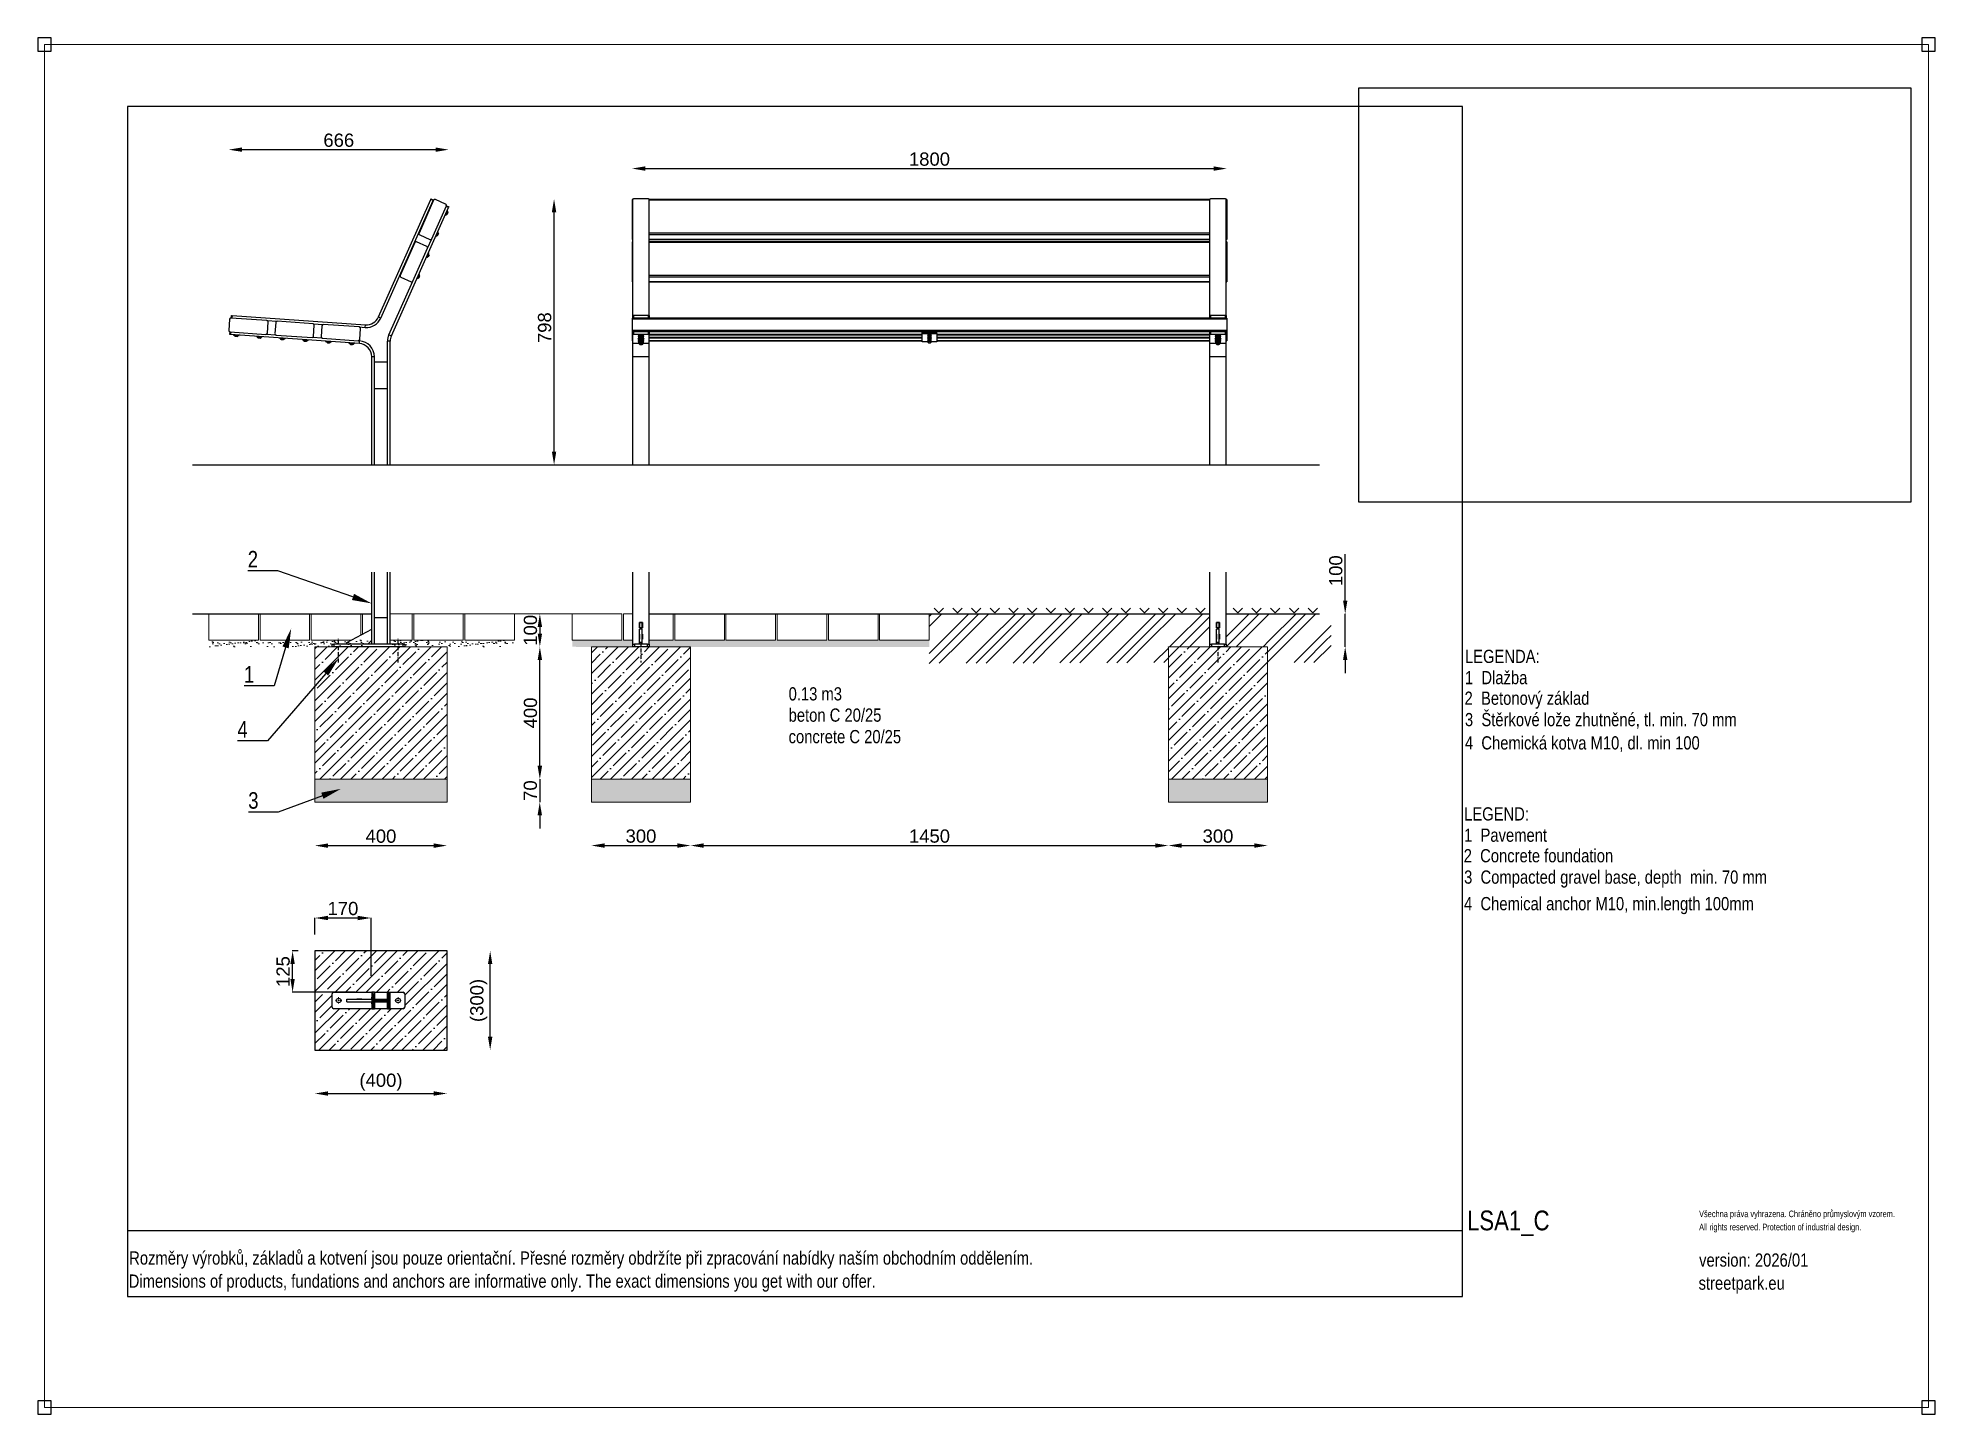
# Model space of a CAD drawing. Header units: millimetres. Extents: x -20 to 5721, y -20 to 4144.
import ezdxf
from ezdxf import colors
from ezdxf.entities.mleader import LeaderData, LeaderLine
from ezdxf.math import Vec2, Vec3

# ---------------------------------------------------------------- set-up
doc = ezdxf.new("R2010")
doc.units = ezdxf.units.MM
doc.linetypes.add('ACAD_ISO10W100', pattern=[18.5, 12, -3, 0.5, -3])
doc.linetypes.add('INCONTINUOUS', pattern=[200000.001, 200000, -0.001])
for name, color, linetype in [('KOTY', 3, 'INCONTINUOUS'), ('OBRYSOVA', 7, 'Continuous'), ('POSTAVY ATD', 8, 'Continuous'), ('SRAFY', 30, 'Continuous'), ('TABULKA', 9, 'Continuous')]:
    doc.layers.add(name, color=color, linetype=linetype)
doc.layers.add('Nekreslit', color=6, linetype='Continuous', plot=False)
doc.styles.add('SEACAD_Arial', font='arial.ttf', dxfattribs={"width": 0.8})
doc.styles.get("Standard").update_dxf_attribs({"font": 'arial.ttf'})
doc.dimstyles.new('PROFI_CSN', dxfattribs={"dimscale": 0, "dimtxt": 3.5, "dimasz": 3, "dimexe": 1, "dimexo": 0, "dimgap": 1.5, "dimtad": 1, "dimlfac": -1, "dimdsep": 46, "dimtxsty": 'Standard', "dimcen": 0, "dimdle": 1, "dimclrd": 256, "dimclre": 256, "dimclrt": 256, "dimadec": 0, "dimazin": 0, "dimtfac": 0.6, "dimtmove": 0, "dimatfit": 1, "dimfxl": 1, "dimtolj": 1, "dimarcsym": 0})
picture_1 = doc.add_image_def('image1.jpg', size_in_pixel=(1600, 1200))

msp = doc.modelspace()

# ---------------------------------------------------------------- texts
at = {"style": 'SEACAD_Arial', "width": 0.8}
for s, height, p in [('LEGENDA:', 40, (4298.1, 2252.4)), ('1  Dlažba', 40, (4298.1, 2188.1)), ('0.13 m3', 40, (2251.5, 2139)), ('2  Betonový základ', 40, (4296.9, 2125.9)), ('beton C 20/25', 40, (2251.5, 2074.7)), ('3  Štěrkové lože zhutněné, tl. min. 70 mm', 40, (4298.1, 2061.2)), ('concrete C 20/25', 40, (2251.5, 2009.6)), ('4  Chemická kotva M10, dl. min 100', 40, (4298, 1990.7)), ('LEGEND:', 40, (4295.5, 1775.8)), ('1  Pavement', 40, (4295.5, 1711.5)), ('2  Concrete foundation', 40, (4294.3, 1649.3)), ('3  Compacted gravel base, depth  min. 70 mm', 40, (4295.5, 1584.6)), ('4  Chemical anchor M10, min.length 100mm', 40, (4295.3, 1504.3)), ('LSA1_C', 60, (4304.3, 535.7)), ('Všechna práva vyhrazena. Chráněno průmyslovým vzorem.', 20, (5006.6, 575.7)), ('All rights reserved. Protection of industrial design.', 20, (5006.6, 535.7)), ('Rozměry výrobků, základů a kotvení jsou pouze orientační. Přesné rozměry obdržíte při zpracování nabídky naším obchodním oddělením.', 39.9982, (256.1, 432.1)), ('version: 2026/01', 40, (5006.6, 425.9)), ('Dimensions of products, fundations and anchors are informative only. The exact dimensions you get with our offer.', 39.9982, (254.5, 362.2)), ('streetpark.eu', 40, (5005, 356.1))]:
    msp.add_text(s, height=height, dxfattribs=at).set_placement(p)

# ---------------------------------------------------------------- blocks, each defined once
blk = doc.blocks.new('*D0')
at = {"layer": 'DEFPOINTS', "color": 0, "transparency": 16777216}
for p in [(817.9, 1831.3), (1217.9, 1831.3), (1217.9, 1699.8)]:
    blk.add_point(p, dxfattribs=at)
at = {"layer": 'KOTY', "color": 7, "lineweight": -2, "transparency": 16777216}
blk.add_line((857.9, 1699.8), (1177.9, 1699.8), dxfattribs=at)
at = {"layer": 'KOTY', "color": 7, "transparency": 16777216}
for points in [[(857.9, 1706.5), (857.9, 1693.1), (817.9, 1699.8)], [(1177.9, 1706.5), (1177.9, 1693.1), (1217.9, 1699.8)]]:
    blk.add_solid(points, dxfattribs=at)
at = {"layer": 'KOTY', "color": 7, "lineweight": 13, "transparency": 16777216, "insert": (1017.9, 1728.2), "char_height": 40, "attachment_point": 5}
blk.add_mtext('\\A1;400', dxfattribs=at)
blk = doc.blocks.new('*D1')
at = {"layer": 'DEFPOINTS', "color": 0, "transparency": 16777216}
for p in [(3400.7, 1881.3), (3700.7, 1881.3), (3700.7, 1700)]:
    blk.add_point(p, dxfattribs=at)
at = {"layer": 'KOTY', "color": 7, "lineweight": -2, "transparency": 16777216}
blk.add_line((3440.7, 1700), (3660.7, 1700), dxfattribs=at)
at = {"layer": 'KOTY', "color": 7, "transparency": 16777216}
for points in [[(3440.7, 1706.7), (3440.7, 1693.3), (3400.7, 1700)], [(3660.7, 1706.7), (3660.7, 1693.3), (3700.7, 1700)]]:
    blk.add_solid(points, dxfattribs=at)
at = {"layer": 'KOTY', "color": 7, "lineweight": 13, "transparency": 16777216, "insert": (3550.7, 1728.4), "char_height": 40, "attachment_point": 5}
blk.add_mtext('\\A1;300', dxfattribs=at)
blk = doc.blocks.new('*D2')
at = {"layer": 'DEFPOINTS', "color": 0, "transparency": 16777216}
for p in [(1217.9, 2301.3), (1498.8, 2301.3), (1217.9, 1901.3)]:
    blk.add_point(p, dxfattribs=at)
at = {"layer": 'KOTY', "color": 7, "lineweight": -2, "transparency": 16777216}
blk.add_line((1498.8, 1941.3), (1498.8, 2261.3), dxfattribs=at)
at = {"layer": 'KOTY', "color": 7, "transparency": 16777216}
for points in [[(1492.2, 2261.3), (1505.5, 2261.3), (1498.8, 2301.3)], [(1492.2, 1941.3), (1505.5, 1941.3), (1498.8, 1901.3)]]:
    blk.add_solid(points, dxfattribs=at)
at = {"layer": 'KOTY', "color": 7, "lineweight": 13, "transparency": 16777216, "insert": (1470.4, 2101.3), "char_height": 40, "attachment_point": 5, "rotation": 90}
blk.add_mtext('\\A1;400', dxfattribs=at)
blk = doc.blocks.new('*D3')
at = {"layer": 'DEFPOINTS', "color": 0, "transparency": 16777216}
for p in [(1127.9, 2401.3), (1217.9, 2301.3), (1498.8, 2301.3)]:
    blk.add_point(p, dxfattribs=at)
at = {"layer": 'KOTY', "color": 7, "lineweight": -2, "transparency": 16777216}
blk.add_line((1498.8, 2361.3), (1498.8, 2341.3), dxfattribs=at)
at = {"layer": 'KOTY', "color": 7, "transparency": 16777216}
for points in [[(1492.2, 2361.3), (1505.5, 2361.3), (1498.8, 2401.3)], [(1492.2, 2341.3), (1505.5, 2341.3), (1498.8, 2301.3)]]:
    blk.add_solid(points, dxfattribs=at)
at = {"layer": 'KOTY', "color": 7, "lineweight": 13, "transparency": 16777216, "insert": (1470.4, 2351.3), "char_height": 40, "attachment_point": 5, "rotation": 90}
blk.add_mtext('\\A1;100', dxfattribs=at)
blk = doc.blocks.new('*D4')
at = {"layer": 'DEFPOINTS', "color": 0, "transparency": 16777216}
for p in [(1217.9, 1901.3), (1217.9, 1831.3), (1498.5, 1831.3)]:
    blk.add_point(p, dxfattribs=at)
at = {"layer": 'KOTY', "color": 7, "lineweight": -2, "transparency": 16777216}
for p, q in [((1498.5, 1941.3), (1498.5, 1981.3)), ((1498.5, 1901.3), (1498.5, 1831.3)), ((1498.5, 1791.3), (1498.5, 1751.3))]:
    blk.add_line(p, q, dxfattribs=at)
at = {"layer": 'KOTY', "color": 7, "transparency": 16777216}
for points in [[(1491.8, 1941.3), (1505.2, 1941.3), (1498.5, 1901.3)], [(1491.8, 1791.3), (1505.2, 1791.3), (1498.5, 1831.3)]]:
    blk.add_solid(points, dxfattribs=at)
at = {"layer": 'KOTY', "color": 7, "lineweight": 13, "transparency": 16777216, "insert": (1470.1, 1866.3), "char_height": 40, "attachment_point": 5, "rotation": 90}
blk.add_mtext('\\A1;70', dxfattribs=at)
blk = doc.blocks.new('*D5')
at = {"layer": 'DEFPOINTS', "color": 0, "transparency": 16777216}
for p in [(1654.7, 1831.3), (1954.7, 1831.3), (1954.7, 1700)]:
    blk.add_point(p, dxfattribs=at)
at = {"layer": 'KOTY', "color": 7, "lineweight": -2, "transparency": 16777216}
blk.add_line((1694.7, 1700), (1914.7, 1700), dxfattribs=at)
at = {"layer": 'KOTY', "color": 7, "transparency": 16777216}
for points in [[(1694.7, 1706.7), (1694.7, 1693.3), (1654.7, 1700)], [(1914.7, 1706.7), (1914.7, 1693.3), (1954.7, 1700)]]:
    blk.add_solid(points, dxfattribs=at)
at = {"layer": 'KOTY', "color": 7, "lineweight": 13, "transparency": 16777216, "insert": (1804.7, 1728.4), "char_height": 40, "attachment_point": 5}
blk.add_mtext('\\A1;300', dxfattribs=at)
blk = doc.blocks.new('*D6')
at = {"layer": 'DEFPOINTS', "color": 0, "transparency": 16777216}
for p in [(3575.7, 2401.3), (3935.7, 2401.3), (3575.7, 2301.3)]:
    blk.add_point(p, dxfattribs=at)
at = {"layer": 'KOTY', "color": 7, "lineweight": -2, "transparency": 16777216}
for p, q in [((3935.7, 2441.3), (3935.7, 2581.7)), ((3935.7, 2301.3), (3935.7, 2401.3)), ((3935.7, 2261.3), (3935.7, 2221.3))]:
    blk.add_line(p, q, dxfattribs=at)
at = {"layer": 'KOTY', "color": 7, "transparency": 16777216}
for points in [[(3929.1, 2441.3), (3942.4, 2441.3), (3935.7, 2401.3)], [(3929.1, 2261.3), (3942.4, 2261.3), (3935.7, 2301.3)]]:
    blk.add_solid(points, dxfattribs=at)
at = {"layer": 'KOTY', "color": 7, "lineweight": 13, "transparency": 16777216, "insert": (3907.3, 2531.5), "char_height": 40, "attachment_point": 5, "rotation": 90}
blk.add_mtext('\\A1;100', dxfattribs=at)
blk = doc.blocks.new('*D7')
at = {"layer": 'DEFPOINTS', "color": 0, "transparency": 16777216}
for p in [(817.9, 1081.3), (1217.9, 1081.3), (1217.9, 949.8)]:
    blk.add_point(p, dxfattribs=at)
at = {"layer": 'KOTY', "color": 7, "lineweight": -2, "transparency": 16777216}
blk.add_line((857.9, 949.8), (1177.9, 949.8), dxfattribs=at)
at = {"layer": 'KOTY', "color": 7, "transparency": 16777216}
for points in [[(857.9, 956.4), (857.9, 943.1), (817.9, 949.8)], [(1177.9, 956.4), (1177.9, 943.1), (1217.9, 949.8)]]:
    blk.add_solid(points, dxfattribs=at)
at = {"layer": 'KOTY', "color": 7, "lineweight": 13, "transparency": 16777216, "insert": (1017.9, 984), "char_height": 40, "attachment_point": 5}
blk.add_mtext('\\A1;(400)', dxfattribs=at)
blk = doc.blocks.new('*D8')
at = {"layer": 'DEFPOINTS', "color": 0, "transparency": 16777216}
for p in [(1217.9, 1381.3), (1348.4, 1381.3), (1217.9, 1081.3)]:
    blk.add_point(p, dxfattribs=at)
at = {"layer": 'KOTY', "color": 7, "lineweight": -2, "transparency": 16777216}
blk.add_line((1348.4, 1121.3), (1348.4, 1341.3), dxfattribs=at)
at = {"layer": 'KOTY', "color": 7, "transparency": 16777216}
for points in [[(1341.7, 1341.3), (1355, 1341.3), (1348.4, 1381.3)], [(1341.7, 1121.3), (1355, 1121.3), (1348.4, 1081.3)]]:
    blk.add_solid(points, dxfattribs=at)
at = {"layer": 'KOTY', "color": 7, "lineweight": 13, "transparency": 16777216, "insert": (1314.1, 1231.3), "char_height": 40, "attachment_point": 5, "rotation": 90}
blk.add_mtext('\\A1;(300)', dxfattribs=at)
blk = doc.blocks.new('*D9')
at = {"layer": 'DEFPOINTS', "color": 0, "transparency": 16777216}
for p in [(750.6, 1381.3), (817.9, 1381.3), (989.9, 1256.3)]:
    blk.add_point(p, dxfattribs=at)
at = {"layer": 'KOTY', "color": 7, "lineweight": -2, "transparency": 16777216}
for p, q in [((767.9, 1381.3), (749.6, 1381.3)), ((750.6, 1296.3), (750.6, 1341.3)), ((939.9, 1256.3), (749.6, 1256.3))]:
    blk.add_line(p, q, dxfattribs=at)
at = {"layer": 'KOTY', "color": 7, "transparency": 16777216}
for points in [[(743.9, 1341.3), (757.2, 1341.3), (750.6, 1381.3)], [(743.9, 1296.3), (757.2, 1296.3), (750.6, 1256.3)]]:
    blk.add_solid(points, dxfattribs=at)
at = {"layer": 'KOTY', "color": 7, "lineweight": 13, "transparency": 16777216, "insert": (722.1, 1318.8), "char_height": 40, "attachment_point": 5, "rotation": 90}
blk.add_mtext('\\A1;125', dxfattribs=at)
blk = doc.blocks.new('*D10')
at = {"layer": 'DEFPOINTS', "color": 0, "transparency": 16777216}
for p in [(817.9, 1480.8), (817.9, 1381.3), (987.9, 1256.3)]:
    blk.add_point(p, dxfattribs=at)
at = {"layer": 'KOTY', "color": 7, "lineweight": -2, "transparency": 16777216}
for p, q in [((817.9, 1431.3), (817.9, 1481.8)), ((947.9, 1480.8), (857.9, 1480.8)), ((987.9, 1306.3), (987.9, 1481.8))]:
    blk.add_line(p, q, dxfattribs=at)
at = {"layer": 'KOTY', "color": 7, "transparency": 16777216}
for points in [[(857.9, 1487.5), (857.9, 1474.2), (817.9, 1480.8)], [(947.9, 1487.5), (947.9, 1474.2), (987.9, 1480.8)]]:
    blk.add_solid(points, dxfattribs=at)
at = {"layer": 'KOTY', "color": 7, "lineweight": 13, "transparency": 16777216, "insert": (902.9, 1509.3), "char_height": 40, "attachment_point": 5}
blk.add_mtext('\\A1;170', dxfattribs=at)
blk = doc.blocks.new('*D11')
at = {"layer": 'DEFPOINTS', "color": 0, "transparency": 16777216}
for p in [(1954.7, 1831.3), (3400.7, 1831.3), (3400.7, 1700)]:
    blk.add_point(p, dxfattribs=at)
at = {"layer": 'KOTY', "color": 7, "lineweight": -2, "transparency": 16777216}
blk.add_line((1994.7, 1700), (3360.7, 1700), dxfattribs=at)
at = {"layer": 'KOTY', "color": 7, "transparency": 16777216}
for points in [[(1994.7, 1706.7), (1994.7, 1693.3), (1954.7, 1700)], [(3360.7, 1706.7), (3360.7, 1693.3), (3400.7, 1700)]]:
    blk.add_solid(points, dxfattribs=at)
at = {"layer": 'KOTY', "color": 7, "lineweight": 13, "transparency": 16777216, "insert": (2677.7, 1728.4), "char_height": 40, "attachment_point": 5}
blk.add_mtext('\\A1;1450', dxfattribs=at)
blk = doc.blocks.new('SW_CENTERMARKSYMBOL_2')
at = {"color": 0, "linetype": 'Continuous', "lineweight": 18}
for p, q in [((-0.5, 0), (-0.95, 0)), ((0, 0), (-0.25, 0)), ((0, 0.5), (0, 0.95)), ((0, 0), (0, 0.25)), ((0, 0), (0, -0.25)), ((0, 0), (0.25, 0)), ((0.5, 0), (0.95, 0)), ((0, -0.5), (0, -0.95))]:
    blk.add_line(p, q, dxfattribs=at)
blk = doc.blocks.new('SW_CENTERMARKSYMBOL_3')
at = {"color": 0, "linetype": 'Continuous', "lineweight": 18}
for p, q in [((-0.5, 0), (-0.95, 0)), ((0, 0), (-0.25, 0)), ((0, 0.5), (0, 0.95)), ((0, 0), (0, 0.25)), ((0, 0), (0, -0.25)), ((0, 0), (0.25, 0)), ((0.5, 0), (0.95, 0)), ((0, -0.5), (0, -0.95))]:
    blk.add_line(p, q, dxfattribs=at)
blk = doc.blocks.new('*D17')
at = {"layer": 'DEFPOINTS', "color": 0, "transparency": 16777216}
for p in [(1541.8, 3656.3), (1781.7, 3656.3), (1779.7, 2852)]:
    blk.add_point(p, dxfattribs=at)
at = {"layer": 'KOTY', "color": 7, "lineweight": -2, "transparency": 16777216}
blk.add_line((1541.8, 2892), (1541.8, 3616.3), dxfattribs=at)
at = {"layer": 'KOTY', "color": 7, "transparency": 16777216}
for points in [[(1535.1, 3616.3), (1548.4, 3616.3), (1541.8, 3656.3)], [(1535.1, 2892), (1548.4, 2892), (1541.8, 2852)]]:
    blk.add_solid(points, dxfattribs=at)
at = {"layer": 'KOTY', "color": 7, "lineweight": 13, "transparency": 16777216, "insert": (1513.3, 3266.9), "char_height": 40, "attachment_point": 5, "rotation": 90}
blk.add_mtext('\\A1;798', dxfattribs=at)
blk = doc.blocks.new('*D18')
at = {"layer": 'DEFPOINTS', "color": 0, "transparency": 16777216}
for p in [(3577.7, 3748.3), (1777.7, 3652.7), (3577.7, 3652.7)]:
    blk.add_point(p, dxfattribs=at)
at = {"layer": 'KOTY', "color": 7, "lineweight": -2, "transparency": 16777216}
blk.add_line((1817.7, 3748.3), (3537.7, 3748.3), dxfattribs=at)
at = {"layer": 'KOTY', "color": 7, "transparency": 16777216}
for points in [[(1817.7, 3755), (1817.7, 3741.6), (1777.7, 3748.3)], [(3537.7, 3755), (3537.7, 3741.6), (3577.7, 3748.3)]]:
    blk.add_solid(points, dxfattribs=at)
at = {"layer": 'KOTY', "color": 7, "lineweight": 13, "transparency": 16777216, "insert": (2677.7, 3776.7), "char_height": 40, "attachment_point": 5}
blk.add_mtext('\\A1;1800', dxfattribs=at)
blk = doc.blocks.new('*D19')
at = {"layer": 'DEFPOINTS', "color": 0, "transparency": 16777216}
for p in [(557.5, 3805.5), (1223.1, 3632.3), (557.5, 3258.5)]:
    blk.add_point(p, dxfattribs=at)
at = {"layer": 'KOTY', "color": 7, "lineweight": -2, "transparency": 16777216}
blk.add_line((1183.1, 3805.5), (597.5, 3805.5), dxfattribs=at)
at = {"layer": 'KOTY', "color": 7, "transparency": 16777216}
for points in [[(597.5, 3812.2), (597.5, 3798.9), (557.5, 3805.5)], [(1183.1, 3812.2), (1183.1, 3798.9), (1223.1, 3805.5)]]:
    blk.add_solid(points, dxfattribs=at)
at = {"layer": 'KOTY', "color": 7, "lineweight": 13, "transparency": 16777216, "insert": (890.3, 3833.9), "char_height": 40, "attachment_point": 5}
blk.add_mtext('\\A1;666', dxfattribs=at)

# ---------------------------------------------------------------- dimensions: what is measured, and where the dimension line sits
at = {"layer": 'KOTY', "lineweight": 13}
for base, p1, p2, picture, middle in [((557.5, 3805.5), (1223.1, 3632.3), (557.5, 3258.5), '*D19', (890.3, 3833.9)), ((3577.7, 3748.3), (1777.7, 3652.7), (3577.7, 3652.7), '*D18', (2677.7, 3776.7))]:
    dim = msp.add_linear_dim(base=base, p1=p1, p2=p2, dimstyle='PROFI_CSN', override={"dimscale": 1, "dimtxt": 40, "dimasz": 40, "dimgap": 8, "dimdec": 0, "dimlfac": 1, "dimse1": 1, "dimse2": 1, "dimclrd": 7, "dimclre": 3, "dimclrt": 7, "dimtdec": 0}, dxfattribs=at)
    dim.commit()
    dim.dimension.update_dxf_attribs({"geometry": picture, "text_midpoint": middle})
for base, p1, p2, text, override, picture, middle in [((1541.8, 3656.3), (1779.7, 2852), (1781.7, 3656.3), '798', {"dimscale": 1, "dimtxt": 40, "dimasz": 40, "dimgap": 8, "dimdec": 0, "dimlfac": 1, "dimse1": 1, "dimse2": 1, "dimclrd": 7, "dimclre": 3, "dimclrt": 7, "dimtdec": 0}, '*D17', (1541.8, 3266.9)), ((1348.4, 1381.3), (1217.9, 1081.3), (1217.9, 1381.3), '(<>)', {"dimscale": 1, "dimtxt": 40, "dimasz": 40, "dimgap": 8, "dimdec": 0, "dimlfac": 1, "dimrnd": 1, "dimse1": 1, "dimse2": 1, "dimclrd": 7, "dimclre": 3, "dimclrt": 7, "dimtdec": 0}, '*D8', (1348.4, 1231.3))]:
    dim = msp.add_linear_dim(base=base, p1=p1, p2=p2, angle=90, text=text, dimstyle='PROFI_CSN', override=override, dxfattribs=at)
    dim.commit()
    dim.dimension.update_dxf_attribs({"geometry": picture, "text_midpoint": middle, "dimtype": 160})
for base, p1, p2, angle, picture, middle in [((3935.7, 2401.3), (3575.7, 2301.3), (3575.7, 2401.3), 90, '*D6', (3935.7, 2531.5)), ((1498.8, 2301.3), (1127.9, 2401.3), (1217.9, 2301.3), 270, '*D3', (1498.8, 2351.3)), ((1498.5, 1831.3), (1217.9, 1901.3), (1217.9, 1831.3), 270, '*D4', (1498.5, 1866.3))]:
    dim = msp.add_linear_dim(base=base, p1=p1, p2=p2, angle=angle, dimstyle='PROFI_CSN', override={"dimscale": 1, "dimtxt": 40, "dimasz": 40, "dimgap": 8, "dimdec": 0, "dimlfac": 1, "dimse1": 1, "dimse2": 1, "dimclrd": 7, "dimclre": 3, "dimclrt": 7, "dimtdec": 0}, dxfattribs=at)
    dim.commit()
    dim.dimension.update_dxf_attribs({"geometry": picture, "text_midpoint": middle, "dimtype": 160})
for base, p1, p2, override, picture, middle in [((1498.8, 2301.3), (1217.9, 1901.3), (1217.9, 2301.3), {"dimscale": 1, "dimtxt": 40, "dimasz": 40, "dimgap": 8, "dimdec": 0, "dimlfac": 1, "dimse1": 1, "dimse2": 1, "dimclrd": 7, "dimclre": 3, "dimclrt": 7, "dimtdec": 0}, '*D2', (1470.4, 2101.3)), ((750.6, 1381.3), (989.9, 1256.3), (817.9, 1381.3), {"dimscale": 1, "dimtxt": 40, "dimasz": 40, "dimexo": 50, "dimgap": 8, "dimdec": 0, "dimlfac": 1, "dimrnd": 1, "dimclrd": 7, "dimclre": 7, "dimclrt": 7, "dimtdec": 0}, '*D9', (722.1, 1318.8))]:
    dim = msp.add_linear_dim(base=base, p1=p1, p2=p2, angle=90, dimstyle='PROFI_CSN', override=override, dxfattribs=at)
    dim.commit()
    dim.dimension.update_dxf_attribs({"geometry": picture, "text_midpoint": middle})
for base, p1, p2, override, picture, middle in [((3700.7, 1700), (3400.7, 1881.3), (3700.7, 1881.3), {"dimscale": 1, "dimtxt": 40, "dimasz": 40, "dimgap": 8, "dimdec": 0, "dimlfac": 1, "dimrnd": 1, "dimse1": 1, "dimse2": 1, "dimclrd": 7, "dimclre": 3, "dimclrt": 7, "dimtdec": 0}, '*D1', (3550.7, 1700)), ((1217.9, 1699.8), (817.9, 1831.3), (1217.9, 1831.3), {"dimscale": 1, "dimtxt": 40, "dimasz": 40, "dimgap": 8, "dimdec": 0, "dimlfac": 1, "dimse1": 1, "dimse2": 1, "dimclrd": 7, "dimclre": 3, "dimclrt": 7, "dimtdec": 0}, '*D0', (1017.9, 1699.8)), ((1954.7, 1700), (1654.7, 1831.3), (1954.7, 1831.3), {"dimscale": 1, "dimtxt": 40, "dimasz": 40, "dimgap": 8, "dimdec": 0, "dimlfac": 1, "dimse1": 1, "dimse2": 1, "dimclrd": 7, "dimclre": 3, "dimclrt": 7, "dimtdec": 0}, '*D5', (1804.7, 1700)), ((817.9, 1480.8), (987.9, 1256.3), (817.9, 1381.3), {"dimscale": 1, "dimtxt": 40, "dimasz": 40, "dimexo": 50, "dimgap": 8, "dimdec": 0, "dimlfac": 1, "dimrnd": 1, "dimclrd": 7, "dimclre": 7, "dimclrt": 7, "dimtdec": 0}, '*D10', (902.9, 1480.8))]:
    dim = msp.add_linear_dim(base=base, p1=p1, p2=p2, dimstyle='PROFI_CSN', override=override, dxfattribs=at)
    dim.commit()
    dim.dimension.update_dxf_attribs({"geometry": picture, "text_midpoint": middle, "dimtype": 160})
dim = msp.add_linear_dim(base=(3400.7, 1700), p1=(1954.7, 1831.3), p2=(3400.7, 1831.3), text='1450', dimstyle='PROFI_CSN', override={"dimscale": 1, "dimtxt": 40, "dimasz": 40, "dimgap": 8, "dimdec": 0, "dimlfac": 1, "dimrnd": 1, "dimse1": 1, "dimse2": 1, "dimclrd": 7, "dimclre": 3, "dimclrt": 7, "dimtdec": 0}, dxfattribs=at)
dim.commit()
dim.dimension.update_dxf_attribs({"geometry": '*D11', "text_midpoint": (2677.7, 1728.4)})
dim = msp.add_linear_dim(base=(1217.9, 949.8), p1=(817.9, 1081.3), p2=(1217.9, 1081.3), text='(<>)', dimstyle='PROFI_CSN', override={"dimscale": 1, "dimtxt": 40, "dimasz": 40, "dimgap": 8, "dimdec": 0, "dimlfac": 1, "dimrnd": 1, "dimse1": 1, "dimse2": 1, "dimclrd": 7, "dimclre": 3, "dimclrt": 7, "dimtdec": 0}, dxfattribs=at)
dim.commit()
dim.dimension.update_dxf_attribs({"geometry": '*D7', "text_midpoint": (1017.9, 949.8), "dimtype": 160})

# ---------------------------------------------------------------- hatches: boundary and pattern name
at = {"transparency": 33554508}
h = msp.add_hatch(dxfattribs=at)
h.set_pattern_fill('ANSI35', color=9, scale=7)
h.paths.add_polyline_path([(1217.9, 2301.3), (1045.9, 2301.3), (874.9, 2301.3), (817.9, 2301.3), (817.9, 1901.3), (1217.9, 1901.3)])
h = msp.add_hatch(dxfattribs=at)
h.set_pattern_fill('ANSI35', color=9, scale=7)
h.paths.add_polyline_path([(1954.7, 2301.3), (1829.7, 2301.3), (1824.7, 2301.3), (1784.7, 2301.3), (1779.7, 2301.3), (1654.7, 2301.3), (1654.7, 1901.3), (1954.7, 1901.3)])
h = msp.add_hatch(dxfattribs=at)
h.set_pattern_fill('ANSI35', color=9, scale=7)
h.paths.add_polyline_path([(3700.7, 2301.3), (3575.7, 2301.3), (3570.7, 2301.3), (3530.7, 2301.3), (3525.7, 2301.3), (3400.7, 2301.3), (3400.7, 1901.3), (3700.7, 1901.3)])
h = msp.add_hatch(dxfattribs=at)
h.set_pattern_fill('ANSI35', color=9, scale=7)
h.paths.add_polyline_path([(1217.9, 1381.3), (817.9, 1381.3), (817.9, 1081.3), (1217.9, 1081.3)])
edge = h.paths.add_edge_path(flags=16)
edge.add_line((874.9, 1256.3), (989.9, 1256.3))
edge.add_line((989.9, 1256.3), (997.9, 1256.3))
edge.add_line((997.9, 1256.3), (1037.9, 1256.3))
edge.add_line((1037.9, 1256.3), (1045.9, 1256.3))
edge.add_line((1045.9, 1256.3), (1084.9, 1256.3))
edge.add_arc((1084.9, 1251.3), 5, 0, 90, ccw=False)
edge.add_line((1089.9, 1251.3), (1089.9, 1211.3))
edge.add_arc((1084.9, 1211.3), 5, -90, 0, ccw=False)
edge.add_line((1084.9, 1206.3), (1045.9, 1206.3))
edge.add_line((1045.9, 1206.3), (1037.9, 1206.3))
edge.add_line((1037.9, 1206.3), (997.9, 1206.3))
edge.add_line((997.9, 1206.3), (989.9, 1206.3))
edge.add_line((989.9, 1206.3), (874.9, 1206.3))
edge.add_arc((874.9, 1211.3), 5, 180, 270, ccw=False)
edge.add_line((869.9, 1211.3), (869.9, 1251.3))
edge.add_arc((874.9, 1251.3), 5, 90, 180, ccw=False)
at = {"linetype": 'Continuous', "lineweight": 18}
h = msp.add_hatch(dxfattribs=at)
h.set_pattern_fill('ANSI31', color=256, style=0)
h.paths.add_polyline_path([(997.9, 1206.3), (997.9, 1256.3), (989.9, 1256.3), (989.9, 1206.3)], flags=0)
h = msp.add_hatch(dxfattribs=at)
h.set_pattern_fill('ANSI31', color=256, angle=90, style=0)
h.paths.add_polyline_path([(1037.9, 1235.3), (997.9, 1235.3), (997.9, 1227.3), (1037.9, 1227.3)], flags=0)
at = {"transparency": 33554687}
h = msp.add_hatch(dxfattribs=at)
h.set_pattern_fill('ANSI31', color=256, angle=90)
h.paths.add_polyline_path([(1045.9, 1256.3), (1037.9, 1256.3), (1037.9, 1206.3), (1045.9, 1206.3)])
at = {"layer": 'SRAFY'}
h = msp.add_hatch(dxfattribs=at)
h.set_pattern_fill('TERACO', color=9, scale=20)
h.set_pattern_definition([(45, (-4761.09, -2913.403), (-28.28427, 28.28427), [20, -20]), (135, (-4704.52, -2913.403), (-28.28427, -28.28427), [20, -20])])
h.paths.add_polyline_path([(3575.7, 2424.3), (3575.7, 2401.3), (3871.5, 2401.3), (3871.5, 2424.3)])
h.paths.add_polyline_path([(3525.7, 2401.3), (3525.7, 2424.3), (2677, 2424.3), (2677, 2401.3)])
h = msp.add_hatch(dxfattribs=at)
h.set_pattern_fill('GOST_GROUND', color=9, scale=10)
h.set_pattern_definition([(45, (-4497.44, -2913.4), (141.4214, -9e-15), [200]), (45, (-4467.44, -2913.4), (141.4214, -9e-15), [200]), (45, (-4437.44, -2913.4), (141.4214, -9e-15), [200])])
h.paths.add_polyline_path([(3525.7, 2301.3), (3525.7, 2400.5), (2677.2, 2398.8), (2676.8, 2251.3), (3400.7, 2253.6), (3400.7, 2301.3)])
h.paths.add_polyline_path([(3575.7, 2400.6), (3575.7, 2301.3), (3700.7, 2301.3), (3700.7, 2253.8), (3893, 2253.8), (3893, 2401.2)])
at = {"layer": 'SRAFY', "lineweight": 15}
h = msp.add_hatch(dxfattribs=at)
h.set_pattern_fill('AR-SAND', color=9, scale=0.5, style=0)
h.set_pattern_definition([(37.5, (3492.835, 887.08), (-0.80002, 24.47066), [0, -19.304, 0, -21.59, 0, -20.6375]), (7.5, (3492.835, 887.08), (22.47616, 35.84126), [0, -10.414, 0, -17.399, 0, -6.6675]), (327.5, (3477.214, 887.08), (39.54962, 0.07186), [0, -6.35, 0, -22.86, 0, -29.845]), (317.5, (3477.214, 887.08), (38.17782, 11.14647), [0, -3.175, 0, -14.986, 0, -17.145])])
h.paths.add_polyline_path([(497, 2321.3), (497, 2301.3), (497, 2301.3), (568.8, 2301.1), (568.8, 2321.3)])
h.paths.add_polyline_path([(1045.9, 2321.3), (1045.9, 2300.9), (1422, 2300.9), (1422, 2321.3)])
h.paths.add_polyline_path([(989.9, 2300.9), (989.9, 2321.3), (568.8, 2321.3), (568.8, 2301.1), (622.5, 2300.9)])
h = msp.add_hatch(dxfattribs=at)
h.set_pattern_fill('AR-SAND', color=9, scale=0.5, style=0)
h.set_pattern_definition([(37.5, (4592.835, 887.08), (-0.80002, 24.47066), [0, -19.304, 0, -21.59, 0, -20.6375]), (7.5, (4592.835, 887.08), (22.47616, 35.84126), [0, -10.414, 0, -17.399, 0, -6.6675]), (327.5, (4577.214, 887.08), (39.54962, 0.07186), [0, -6.35, 0, -22.86, 0, -29.845]), (317.5, (4577.214, 887.08), (38.17782, 11.14647), [0, -3.175, 0, -14.986, 0, -17.145])])
h.paths.add_polyline_path([(1597, 2321.3), (1597, 2301.3), (1597, 2301.3), (1668.8, 2301.1), (1668.8, 2321.3)])
h.paths.add_polyline_path([(1779.7, 2300.9), (1779.7, 2321.3), (1668.8, 2321.3), (1668.8, 2301.1), (1722.5, 2300.9)])
h.paths.add_polyline_path([(1829.7, 2321.3), (1829.7, 2300.9), (2677, 2300.9), (2677, 2321.3)])
h = msp.add_hatch(dxfattribs=at)
h.set_pattern_fill('AR-SAND', color=9, scale=0.8, style=0)
h.paths.add_polyline_path([(817.9, 1901.3), (817.9, 1831.3), (1217.9, 1831.3), (1217.9, 1901.3)])
h.paths.add_polyline_path([(1954.7, 1831.3), (1954.7, 1901.3), (1654.7, 1901.3), (1654.7, 1831.3)])
h.paths.add_polyline_path([(3400.7, 1901.3), (3400.7, 1831.3), (3700.7, 1831.3), (3700.7, 1901.3)])

# ---------------------------------------------------------------- linework, layer by layer
for p, q in [((1010.3, 3299.4), (1168.4, 3654.5)), ((1017.6, 3296.1), (1175.7, 3651.3)), ((1049.4, 3242.2), (1222.3, 3630.5)), ((1177.4, 3652.7), (1133.1, 3553.1)), ((1165.9, 3629.3), (1166.1, 3628.2)), ((1166.1, 3628.2), (1166.3, 3630.1)), ((1166.1, 3628.2), (1166.4, 3628)), ((1167.6, 3631.6), (1167.9, 3631.4)), ((1168.4, 3654.5), (1169.2, 3656.3)), ((1175.7, 3651.3), (1168.4, 3654.5)), ((1169.2, 3656.3), (1176.5, 3653.1)), ((1170.6, 3638.5), (1170.9, 3640.4)), ((1170.6, 3638.5), (1171, 3638.3)), ((1172.2, 3641.9), (1171.2, 3641.2)), ((1171.4, 3536), (1215.8, 3635.6)), ((1172.2, 3641.9), (1172.5, 3641.7)), ((1176.5, 3653.1), (1175.7, 3651.3)), ((1213.7, 3640.9), (1182.7, 3654.7)), ((1212.1, 3606.1), (1219.3, 3622.4)), ((1213, 3607.8), (1218.7, 3620.6)), ((1222.3, 3630.5), (1214.9, 3633.7)), ((1215.8, 3635.6), (1223.1, 3632.3)), ((1218.7, 3620.6), (1218.5, 3620.7)), ((1219.3, 3622.4), (1218.8, 3622.6)), ((1223.1, 3632.3), (1222.3, 3630.5)), ((1779.8, 3655), (1777.7, 3655)), ((1777.7, 3655), (1777.7, 3652.7)), ((1777.7, 3652.7), (1777.7, 3553.1)), ((1779.7, 3652.7), (1777.7, 3652.7)), ((1779.7, 3303.9), (1779.7, 3654.5)), ((1827.7, 3656.3), (1781.7, 3656.3)), ((3525.8, 3655), (1829.6, 3655)), ((1829.7, 3303.9), (1829.7, 3654.5)), ((3525.7, 3652.7), (1829.7, 3652.7)), ((3525.7, 3303.9), (3525.7, 3654.5)), ((3573.7, 3656.3), (3527.7, 3656.3)), ((3577.7, 3655), (3575.6, 3655)), ((3575.7, 3303.9), (3575.7, 3654.5)), ((3577.7, 3652.7), (3575.7, 3652.7)), ((3577.7, 3655), (3577.7, 3652.7)), ((3577.7, 3652.7), (3577.7, 3553.1)), ((1137.5, 3565.4), (1137.6, 3564.2)), ((1137.6, 3564.2), (1137.8, 3566.2)), ((1137.6, 3564.2), (1137.9, 3564.1)), ((1139.1, 3567.7), (1139.5, 3567.5)), ((1142.2, 3574.5), (1142.4, 3576.5)), ((1142.2, 3574.5), (1142.5, 3574.4)), ((1143.7, 3577.9), (1142.7, 3577.3)), ((1143.7, 3577.9), (1144.1, 3577.8)), ((1211.5, 3606.4), (1212.1, 3606.1)), ((1212.8, 3607.9), (1213, 3607.8)), ((1217.7, 3609.8), (1220.4, 3615.7)), ((1220.3, 3615.6), (1217.8, 3609.9)), ((1120.4, 3524.8), (1076.1, 3425.2)), ((1109.1, 3500.3), (1109.3, 3502.2)), ((1110.6, 3503.7), (1111, 3503.5)), ((1113.7, 3510.6), (1113.9, 3512.5)), ((1113.7, 3510.6), (1114.1, 3510.4)), ((1115.2, 3514), (1114.3, 3513.3)), ((1114.5, 3408.1), (1158.8, 3507.7)), ((1115.2, 3514), (1115.6, 3513.8)), ((1156.8, 3513), (1125.7, 3526.8)), ((1135.1, 3547.8), (1166.1, 3534)), ((1158.8, 3507.7), (1171.4, 3536)), ((1183, 3542.4), (1183.6, 3542.2)), ((1183.6, 3542.2), (1190.8, 3558.4)), ((1184.4, 3543.9), (1184.5, 3543.8)), ((1184.5, 3543.8), (1190.2, 3556.6)), ((1189.2, 3545.9), (1191.9, 3551.8)), ((1191.9, 3551.6), (1189.3, 3546)), ((1190.2, 3556.6), (1190.1, 3556.7)), ((1190.8, 3558.4), (1190.3, 3558.7)), ((1777.7, 3553.1), (1777.7, 3547.8)), ((1779.7, 3553.1), (1777.7, 3553.1)), ((1777.7, 3547.8), (1777.7, 3534)), ((1779.7, 3547.8), (1777.7, 3547.8)), ((1777.7, 3534), (1777.7, 3533.6)), ((1779.7, 3534), (1777.7, 3534)), ((1777.7, 3533.6), (1779.7, 3533.6)), ((1779.7, 3527.1), (1777.7, 3527.1)), ((1777.7, 3527.1), (1777.7, 3524.8)), ((1777.7, 3524.8), (1777.7, 3425.2)), ((1779.7, 3524.8), (1777.7, 3524.8)), ((3525.7, 3553.1), (1829.7, 3553.1)), ((3525.7, 3547.8), (1829.7, 3547.8)), ((3525.7, 3534), (1829.7, 3534)), ((1829.7, 3533.6), (3525.7, 3533.6)), ((3525.7, 3527.1), (1829.7, 3527.1)), ((3525.7, 3524.8), (1829.7, 3524.8)), ((3577.7, 3553.1), (3575.7, 3553.1)), ((3577.7, 3547.8), (3575.7, 3547.8)), ((3577.7, 3534), (3575.7, 3534)), ((3575.7, 3533.6), (3577.7, 3533.6)), ((3577.7, 3527.1), (3575.7, 3527.1)), ((3577.7, 3524.8), (3575.7, 3524.8)), ((3577.7, 3553.1), (3577.7, 3547.8)), ((3577.7, 3547.8), (3577.7, 3534)), ((3577.7, 3534), (3577.7, 3533.6)), ((3577.7, 3527.1), (3577.7, 3524.8)), ((3577.7, 3524.8), (3577.7, 3425.2)), ((1085.2, 3446.6), (1085.4, 3448.6)), ((1085.2, 3446.6), (1085.6, 3446.5)), ((1086.7, 3450), (1085.8, 3449.4)), ((1086.7, 3450), (1087.1, 3449.9)), ((1109, 3501.4), (1109.1, 3500.3)), ((1109.1, 3500.3), (1109.5, 3500.1)), ((1154.6, 3478.5), (1155.1, 3478.2)), ((1155.1, 3478.2), (1162.4, 3494.5)), ((1155.9, 3480), (1156.1, 3479.9)), ((1156.1, 3479.9), (1161.8, 3492.7)), ((1160.8, 3481.9), (1163.4, 3487.8)), ((1163.4, 3487.7), (1160.9, 3482)), ((1161.8, 3492.7), (1161.6, 3492.8)), ((1162.4, 3494.5), (1161.8, 3494.7)), ((1042.1, 3245.5), (1114.5, 3408.1)), ((1078.1, 3419.9), (1109.2, 3406.1)), ((1080.5, 3437.5), (1080.6, 3436.3)), ((1080.6, 3436.3), (1080.9, 3438.3)), ((1080.6, 3436.3), (1081, 3436.2)), ((1082.2, 3439.8), (1082.5, 3439.6)), ((1126.1, 3414.5), (1126.6, 3414.3)), ((1126.6, 3414.3), (1133.9, 3430.5)), ((1127.4, 3416), (1127.6, 3415.9)), ((1127.6, 3415.9), (1133.3, 3428.7)), ((1132.3, 3418), (1134.9, 3423.9)), ((1134.9, 3423.7), (1132.4, 3418.1)), ((1133.3, 3428.7), (1133.1, 3428.8)), ((1133.9, 3430.5), (1133.3, 3430.8)), ((1777.7, 3425.2), (1777.7, 3419.9)), ((1779.7, 3425.2), (1777.7, 3425.2)), ((1777.7, 3419.9), (1777.7, 3406.1)), ((1779.7, 3419.9), (1777.7, 3419.9)), ((1777.7, 3406.1), (1777.7, 3405.7)), ((1779.7, 3406.1), (1777.7, 3406.1)), ((1777.7, 3405.7), (1779.7, 3405.7)), ((3525.7, 3425.2), (1829.7, 3425.2)), ((3525.7, 3419.9), (1829.7, 3419.9)), ((3525.7, 3406.1), (1829.7, 3406.1)), ((1829.7, 3405.7), (3525.7, 3405.7)), ((3577.7, 3425.2), (3575.7, 3425.2)), ((3577.7, 3419.9), (3575.7, 3419.9)), ((3577.7, 3406.1), (3575.7, 3406.1)), ((3575.7, 3405.7), (3577.7, 3405.7)), ((3577.7, 3425.2), (3577.7, 3419.9)), ((3577.7, 3419.9), (3577.7, 3406.1)), ((3577.7, 3406.1), (3577.7, 3405.7)), ((559.9, 3292.4), (557.5, 3258.5)), ((672.9, 3288.6), (564.2, 3296.2)), ((565.2, 3296.1), (565.7, 3304.1)), ((565.7, 3304.1), (567.7, 3303.9)), ((567.7, 3303.9), (567.2, 3295.9)), ((567.7, 3303.9), (970.9, 3275.7)), ((672.9, 3288.6), (703.8, 3286.4)), ((674.2, 3250.4), (676.6, 3284.3)), ((699.6, 3282.7), (697.2, 3248.8)), ((812.6, 3278.8), (703.8, 3286.4)), ((812.6, 3278.8), (843.5, 3276.6)), ((813.9, 3240.6), (816.3, 3274.5)), ((839.2, 3272.9), (836.8, 3239)), ((952.2, 3269), (843.5, 3276.6)), ((970.4, 3267.8), (970.9, 3275.7)), ((1010.3, 3299.4), (1017.6, 3296.1)), ((3577.7, 3296.2), (1777.7, 3296.2)), ((1777.7, 3296.2), (1777.7, 3292.4)), ((3577.7, 3292.4), (1777.7, 3292.4)), ((1777.7, 3292.4), (1777.7, 3258.5)), ((1779.7, 3296.2), (1779.7, 3303.9)), ((1827.7, 3304.1), (1781.7, 3304.1)), ((1781.7, 3304.1), (1781.7, 3296.2)), ((1827.7, 3296.2), (1827.7, 3304.1)), ((1829.7, 3303.9), (1829.7, 3296.2)), ((3525.7, 3296.2), (3525.7, 3303.9)), ((3573.7, 3304.1), (3527.7, 3304.1)), ((3527.7, 3304.1), (3527.7, 3296.2)), ((3573.7, 3296.2), (3573.7, 3304.1)), ((3575.7, 3303.9), (3575.7, 3296.2)), ((3577.7, 3296.2), (3577.7, 3292.4)), ((3577.7, 3292.4), (3577.7, 3258.5)), ((560.7, 3246.3), (561.2, 3254.3)), ((562.7, 3246.1), (560.7, 3246.3)), ((561.2, 3254.3), (670, 3246.7)), ((563.2, 3254.1), (562.7, 3246.1)), ((952.7, 3218.9), (562.7, 3246.1)), ((571.2, 3245.5), (571.2, 3244.9)), ((571.2, 3244.9), (589, 3243.7)), ((573.1, 3244.8), (573.1, 3244.6)), ((573.1, 3244.6), (587.1, 3243.6)), ((576.6, 3240.9), (583.1, 3240.4)), ((576.7, 3240.8), (576.7, 3240.8)), ((582.9, 3240.4), (576.7, 3240.8)), ((587.1, 3243.6), (587.1, 3243.8)), ((589, 3243.7), (589, 3244.3)), ((641.1, 3240.7), (641, 3240.1)), ((641, 3240.1), (658.8, 3238.8)), ((642.9, 3239.9), (642.9, 3239.7)), ((642.9, 3239.7), (656.9, 3238.7)), ((646.4, 3236), (652.9, 3235.5)), ((646.6, 3236), (646.6, 3236)), ((652.7, 3235.5), (646.6, 3236)), ((656.9, 3238.7), (656.9, 3238.9)), ((658.8, 3238.8), (658.8, 3239.4)), ((700.9, 3244.5), (670, 3246.7)), ((700.9, 3244.5), (809.6, 3236.9)), ((710.9, 3235.8), (710.9, 3235.2)), ((710.9, 3235.2), (728.6, 3233.9)), ((712.8, 3235), (712.7, 3234.8)), ((712.7, 3234.8), (726.7, 3233.9)), ((716.2, 3231.1), (722.7, 3230.7)), ((716.4, 3231.1), (716.4, 3231.1)), ((722.6, 3230.6), (716.4, 3231.1)), ((726.7, 3233.9), (726.7, 3234.1)), ((728.6, 3233.9), (728.7, 3234.5)), ((780.7, 3230.9), (780.7, 3230.3)), ((780.7, 3230.3), (798.5, 3229.1)), ((782.6, 3230.2), (782.6, 3230)), ((782.6, 3230), (796.5, 3229)), ((786.1, 3226.2), (792.6, 3225.8)), ((786.2, 3226.2), (786.2, 3226.2)), ((792.4, 3225.8), (786.2, 3226.2)), ((796.5, 3229), (796.6, 3229.2)), ((798.5, 3229.1), (798.5, 3229.6)), ((840.6, 3234.7), (809.6, 3236.9)), ((840.6, 3234.7), (949.3, 3227.1)), ((850.6, 3226), (850.5, 3225.4)), ((850.5, 3225.4), (868.3, 3224.2)), ((852.4, 3225.3), (852.4, 3225.1)), ((852.4, 3225.1), (866.4, 3224.1)), ((855.9, 3221.4), (862.4, 3220.9)), ((856.1, 3221.3), (856.1, 3221.3)), ((862.2, 3220.9), (856.1, 3221.3)), ((866.4, 3224.1), (866.4, 3224.3)), ((868.3, 3224.2), (868.3, 3224.8)), ((920.4, 3221.1), (920.4, 3220.5)), ((920.4, 3220.5), (938.1, 3219.3)), ((922.3, 3220.4), (922.2, 3220.2)), ((922.2, 3220.2), (936.2, 3219.2)), ((925.7, 3216.5), (932.2, 3216)), ((925.9, 3216.4), (925.9, 3216.4)), ((932.1, 3216), (925.9, 3216.4)), ((936.2, 3219.2), (936.2, 3219.4)), ((938.1, 3219.3), (938.2, 3219.9)), ((953.3, 3226.8), (949.3, 3227.1)), ((952.2, 3269), (970.4, 3267.8)), ((952.7, 3218.9), (953.3, 3226.8)), ((953.6, 3230.8), (955.9, 3264.8)), ((1045.9, 3226), (1037.9, 3226)), ((1037.9, 2852), (1037.9, 3226)), ((1042.1, 3245.5), (1049.4, 3242.2)), ((1045.9, 2852), (1045.9, 3226)), ((3577.7, 3258.5), (1777.7, 3258.5)), ((1777.7, 3258.5), (1777.7, 3254.3)), ((3577.7, 3254.3), (1777.7, 3254.3)), ((1777.7, 3254.3), (1777.7, 3246.7)), ((1777.7, 3246.7), (1777.7, 3246.6)), ((1777.7, 3246.7), (1777.7, 3244.5)), ((1779.7, 3246.7), (1777.7, 3246.7)), ((1777.7, 3246.6), (1779.7, 3246.6)), ((1777.7, 3244.5), (1777.7, 3236.9)), ((1779.7, 3244.5), (1777.7, 3244.5)), ((1777.7, 3236.9), (1779.7, 3236.9)), ((1777.7, 3236.9), (1777.7, 3234.7)), ((1777.7, 3236.9), (1777.7, 3236.9)), ((1779.7, 3236.9), (1777.7, 3236.9)), ((1777.7, 3234.7), (1777.7, 3227.1)), ((1779.7, 3234.7), (1777.7, 3234.7)), ((1777.7, 3227.1), (1779.7, 3227.1)), ((1777.7, 3227.1), (1777.7, 3227.1)), ((1779.7, 3227.1), (1777.7, 3227.1)), ((1779.7, 3246.1), (1779.7, 3254.1)), ((1779.7, 3218.9), (1779.7, 3246.1)), ((1779.7, 3179), (1779.7, 3218.9)), ((1798.2, 3218.9), (1779.7, 3218.9)), ((1781.7, 3254.3), (1781.7, 3246.3)), ((1827.7, 3254.3), (1781.7, 3254.3)), ((1827.7, 3246.3), (1781.7, 3246.3)), ((1795.8, 3244.9), (1795.8, 3244.3)), ((1795.8, 3240), (1795.8, 3239.4)), ((1795.8, 3235.2), (1795.8, 3234.6)), ((1795.8, 3230.3), (1795.8, 3229.7)), ((1795.8, 3225.4), (1795.8, 3224.8)), ((1795.8, 3220.5), (1795.8, 3219.9)), ((1797.7, 3244.3), (1797.7, 3244.1)), ((1797.7, 3239.4), (1797.7, 3239.2)), ((1797.7, 3234.6), (1797.7, 3234.4)), ((1797.7, 3229.7), (1797.7, 3229.5)), ((1797.7, 3224.8), (1797.7, 3224.6)), ((1797.7, 3219.9), (1797.7, 3219.7)), ((1802.3, 3240.6), (1802.3, 3240.8)), ((1802.3, 3240.8), (1802.3, 3240.6)), ((1802.3, 3235.7), (1802.3, 3235.9)), ((1802.3, 3235.9), (1802.3, 3235.7)), ((1802.3, 3230.8), (1802.3, 3231)), ((1802.3, 3231), (1802.3, 3230.8)), ((1802.3, 3226), (1802.3, 3226.1)), ((1802.3, 3226.1), (1802.3, 3226)), ((1802.3, 3221.1), (1802.3, 3221.2)), ((1802.3, 3221.2), (1802.3, 3221.1)), ((1802.3, 3216.2), (1802.3, 3216.3)), ((1802.3, 3216.3), (1802.3, 3216.2)), ((1804.9, 3240.8), (1804.9, 3240.5)), ((1804.9, 3240.5), (1804.9, 3240.8)), ((1804.9, 3236), (1804.9, 3235.6)), ((1804.9, 3235.6), (1804.9, 3236)), ((1804.9, 3231.1), (1804.9, 3230.7)), ((1804.9, 3230.7), (1804.9, 3231.1)), ((1804.9, 3226.2), (1804.9, 3225.9)), ((1804.9, 3225.9), (1804.9, 3226.2)), ((1804.9, 3221.3), (1804.9, 3221)), ((1804.9, 3221), (1804.9, 3221.3)), ((1804.9, 3216.4), (1804.9, 3216.1)), ((1804.9, 3216.1), (1804.9, 3216.4)), ((1807.3, 3221.1), (1807.2, 3221.2)), ((1807.3, 3216.2), (1807.3, 3216.2)), ((1829.7, 3218.9), (1811.1, 3218.9)), ((1811.7, 3244.1), (1811.7, 3244.3)), ((1811.7, 3239.2), (1811.7, 3239.4)), ((1811.7, 3234.4), (1811.7, 3234.6)), ((1811.7, 3229.5), (1811.7, 3229.7)), ((1811.7, 3224.6), (1811.7, 3224.8)), ((1811.7, 3219.7), (1811.7, 3219.9)), ((1813.6, 3244.3), (1813.6, 3244.9)), ((1813.6, 3239.4), (1813.6, 3240)), ((1813.6, 3234.6), (1813.6, 3235.2)), ((1813.6, 3229.7), (1813.6, 3230.3)), ((1813.6, 3224.8), (1813.6, 3225.4)), ((1813.6, 3219.9), (1813.6, 3220.5)), ((1827.7, 3246.3), (1827.7, 3254.3)), ((1829.7, 3254.1), (1829.7, 3246.1)), ((2655.7, 3246.7), (1829.7, 3246.7)), ((1829.7, 3246.6), (2655.7, 3246.6)), ((1829.7, 3218.9), (1829.7, 3246.1)), ((2655.7, 3244.5), (1829.7, 3244.5)), ((1829.7, 3236.9), (2655.7, 3236.9)), ((2655.7, 3236.9), (1829.7, 3236.9)), ((2655.7, 3234.7), (1829.7, 3234.7)), ((1829.7, 3227.1), (2655.7, 3227.1)), ((2655.7, 3227.1), (1829.7, 3227.1)), ((1829.7, 3179), (1829.7, 3218.9)), ((2655.7, 3249.6), (2655.7, 3253.6)), ((2655.7, 3253.6), (2699.7, 3253.6)), ((2655.7, 3223.8), (2655.7, 3249.6)), ((2655.7, 3249.6), (2699.7, 3249.6)), ((2672, 3223.8), (2655.7, 3223.8)), ((2675.1, 3245.5), (2675.1, 3245.5)), ((2675.1, 3245.4), (2675.1, 3245.5)), ((2675.1, 3245.4), (2675.1, 3245.5)), ((2675.1, 3240.6), (2675.1, 3240.6)), ((2675.1, 3240.5), (2675.1, 3240.6)), ((2675.1, 3240.5), (2675.1, 3240.6)), ((2675.1, 3235.7), (2675.1, 3235.7)), ((2675.1, 3235.6), (2675.1, 3235.7)), ((2675.1, 3235.6), (2675.1, 3235.7)), ((2675.1, 3230.8), (2675.1, 3230.8)), ((2675.1, 3230.7), (2675.1, 3230.8)), ((2675.1, 3230.7), (2675.1, 3230.8)), ((2675.1, 3230.7), (2675.1, 3230.7)), ((2675.1, 3226), (2675.1, 3226)), ((2675.1, 3225.9), (2675.1, 3226)), ((2675.1, 3225.9), (2675.1, 3226)), ((2675.1, 3221.1), (2675.1, 3221.1)), ((2675.1, 3221), (2675.1, 3221.1)), ((2675.1, 3221), (2675.1, 3221.1)), ((2675.7, 3245.6), (2675.7, 3245.9)), ((2675.7, 3245.6), (2675.7, 3245.6)), ((2675.7, 3240.7), (2675.7, 3241)), ((2675.7, 3240.7), (2675.7, 3240.7)), ((2675.7, 3235.8), (2675.7, 3236.2)), ((2675.7, 3235.8), (2675.7, 3235.8)), ((2675.7, 3230.9), (2675.7, 3231.3)), ((2675.7, 3230.9), (2675.7, 3230.9)), ((2675.7, 3226), (2675.7, 3226.4)), ((2675.7, 3226), (2675.7, 3226)), ((2675.7, 3221.2), (2675.7, 3221.5)), ((2675.7, 3221.2), (2675.7, 3221.2)), ((2675.8, 3245.4), (2675.8, 3246)), ((2675.8, 3245.2), (2675.8, 3245.4)), ((2675.8, 3240.5), (2675.8, 3241.1)), ((2675.8, 3240.3), (2675.8, 3240.5)), ((2675.8, 3235.6), (2675.8, 3236.2)), ((2675.8, 3235.4), (2675.8, 3235.6)), ((2675.8, 3230.7), (2675.8, 3231.3)), ((2675.8, 3230.5), (2675.8, 3230.7)), ((2675.8, 3225.9), (2675.8, 3226.4)), ((2675.8, 3225.7), (2675.8, 3225.8)), ((2675.8, 3221), (2675.8, 3221.6)), ((2675.8, 3220.8), (2675.8, 3221)), ((2677, 3245.6), (2677, 3245.6)), ((2677, 3245.3), (2677, 3245.6)), ((2677, 3245.3), (2677, 3245.6)), ((2677, 3245.3), (2677, 3245.3)), ((2677, 3240.7), (2677, 3240.7)), ((2677, 3240.4), (2677, 3240.7)), ((2677, 3240.4), (2677, 3240.7)), ((2677, 3240.4), (2677, 3240.4)), ((2677, 3235.9), (2677, 3235.9)), ((2677, 3235.5), (2677, 3235.9)), ((2677, 3235.5), (2677, 3235.9)), ((2677, 3235.5), (2677, 3235.5)), ((2677, 3231), (2677, 3231)), ((2677, 3230.6), (2677, 3231)), ((2677, 3230.6), (2677, 3231)), ((2677, 3230.6), (2677, 3230.6)), ((2677, 3226.1), (2677, 3226.1)), ((2677, 3225.7), (2677, 3226.1)), ((2677, 3225.7), (2677, 3226.1)), ((2677, 3225.7), (2677, 3225.7)), ((2677, 3221.2), (2677, 3221.2)), ((2677, 3220.8), (2677, 3221.2)), ((2677, 3220.8), (2677, 3221.2)), ((2677, 3220.8), (2677, 3220.8)), ((2678.3, 3245.6), (2678.3, 3245.6)), ((2678.3, 3245.3), (2678.3, 3245.6)), ((2678.3, 3245.3), (2678.3, 3245.6)), ((2678.3, 3245.3), (2678.3, 3245.3)), ((2678.3, 3240.7), (2678.3, 3240.7)), ((2678.3, 3240.4), (2678.3, 3240.7)), ((2678.3, 3240.4), (2678.3, 3240.7)), ((2678.3, 3240.4), (2678.3, 3240.4)), ((2678.3, 3235.9), (2678.3, 3235.9)), ((2678.3, 3235.5), (2678.3, 3235.9)), ((2678.3, 3235.5), (2678.3, 3235.9)), ((2678.3, 3235.5), (2678.3, 3235.5)), ((2678.3, 3231), (2678.3, 3231)), ((2678.3, 3230.6), (2678.3, 3231)), ((2678.3, 3230.6), (2678.3, 3231)), ((2678.3, 3230.6), (2678.3, 3230.6)), ((2678.3, 3226.1), (2678.3, 3226.1)), ((2678.3, 3225.7), (2678.3, 3226.1)), ((2678.3, 3225.7), (2678.3, 3226.1)), ((2678.3, 3225.7), (2678.3, 3225.7)), ((2678.3, 3221.2), (2678.3, 3221.2)), ((2678.3, 3220.8), (2678.3, 3221.2)), ((2678.3, 3220.8), (2678.3, 3221.2)), ((2678.3, 3220.8), (2678.3, 3220.8)), ((2679.5, 3246), (2679.5, 3245.4)), ((2679.5, 3245.4), (2679.5, 3245.2)), ((2679.5, 3241.1), (2679.5, 3240.5)), ((2679.5, 3240.5), (2679.5, 3240.3)), ((2679.5, 3236.2), (2679.5, 3235.6)), ((2679.5, 3235.6), (2679.5, 3235.4)), ((2679.5, 3231.3), (2679.5, 3230.8)), ((2679.5, 3230.7), (2679.5, 3230.5)), ((2679.5, 3226.4), (2679.5, 3225.9)), ((2679.5, 3225.8), (2679.5, 3225.7)), ((2679.5, 3221.6), (2679.5, 3221)), ((2679.5, 3221), (2679.5, 3220.8)), ((2679.6, 3245.6), (2679.6, 3245.9)), ((2679.6, 3240.7), (2679.6, 3241.1)), ((2679.6, 3235.8), (2679.6, 3236.2)), ((2679.6, 3230.9), (2679.6, 3231.3)), ((2679.6, 3226), (2679.6, 3226.4)), ((2679.6, 3221.2), (2679.6, 3221.5)), ((2680.3, 3245.5), (2680.3, 3245.5)), ((2680.3, 3245.4), (2680.3, 3245.5)), ((2680.3, 3245.4), (2680.3, 3245.5)), ((2680.3, 3240.6), (2680.3, 3240.6)), ((2680.3, 3240.5), (2680.3, 3240.6)), ((2680.3, 3240.5), (2680.3, 3240.6)), ((2680.3, 3235.7), (2680.3, 3235.7)), ((2680.3, 3235.6), (2680.3, 3235.7)), ((2680.3, 3235.6), (2680.3, 3235.7)), ((2680.3, 3230.8), (2680.3, 3230.8)), ((2680.3, 3230.7), (2680.3, 3230.8)), ((2680.3, 3230.7), (2680.3, 3230.8)), ((2680.3, 3230.7), (2680.3, 3230.7)), ((2680.3, 3226), (2680.3, 3226)), ((2680.3, 3225.9), (2680.3, 3226)), ((2680.3, 3225.9), (2680.3, 3225.9)), ((2680.3, 3221.1), (2680.3, 3221.1)), ((2680.3, 3221), (2680.3, 3221.1)), ((2680.3, 3221), (2680.3, 3221.1)), ((2699.7, 3223.8), (2683.3, 3223.8)), ((2699.7, 3249.6), (2699.7, 3253.6)), ((2699.7, 3249.6), (2699.7, 3223.8)), ((3525.7, 3246.7), (2699.7, 3246.7)), ((2699.7, 3246.6), (3525.7, 3246.6)), ((3525.7, 3244.5), (2699.7, 3244.5)), ((2699.7, 3236.9), (3525.7, 3236.9)), ((3525.7, 3236.9), (2699.7, 3236.9)), ((3525.7, 3234.7), (2699.7, 3234.7)), ((2699.7, 3227.1), (3525.7, 3227.1)), ((3525.7, 3227.1), (2699.7, 3227.1)), ((3525.7, 3246.1), (3525.7, 3254.1)), ((3525.7, 3218.9), (3525.7, 3246.1)), ((3525.7, 3179), (3525.7, 3218.9)), ((3544.2, 3218.9), (3525.7, 3218.9)), ((3527.7, 3254.3), (3527.7, 3246.3)), ((3573.7, 3254.3), (3527.7, 3254.3)), ((3573.7, 3246.3), (3527.7, 3246.3)), ((3541.8, 3244.9), (3541.8, 3244.3)), ((3541.8, 3240), (3541.8, 3239.4)), ((3541.8, 3235.2), (3541.8, 3234.6)), ((3541.8, 3230.3), (3541.8, 3229.7)), ((3541.8, 3225.4), (3541.8, 3224.8)), ((3541.8, 3220.5), (3541.8, 3219.9)), ((3543.7, 3244.3), (3543.7, 3244.1)), ((3543.7, 3239.4), (3543.7, 3239.2)), ((3543.7, 3234.6), (3543.7, 3234.4)), ((3543.7, 3229.7), (3543.7, 3229.5)), ((3543.7, 3224.8), (3543.7, 3224.6)), ((3543.7, 3219.9), (3543.7, 3219.7)), ((3548.1, 3240.6), (3548.1, 3240.6)), ((3548.1, 3235.7), (3548.1, 3235.7)), ((3548.1, 3230.9), (3548.1, 3230.9)), ((3548.1, 3226), (3548.1, 3226)), ((3548.1, 3221.1), (3548.1, 3221.1)), ((3548.1, 3216.2), (3548.1, 3216.2)), ((3550.5, 3240.5), (3550.5, 3240.8)), ((3550.5, 3240.8), (3550.5, 3240.5)), ((3550.5, 3235.6), (3550.5, 3236)), ((3550.5, 3236), (3550.5, 3235.6)), ((3550.5, 3230.7), (3550.5, 3231.1)), ((3550.5, 3231.1), (3550.5, 3230.7)), ((3550.5, 3225.9), (3550.5, 3226.2)), ((3550.5, 3226.2), (3550.5, 3225.9)), ((3550.5, 3221), (3550.5, 3221.3)), ((3550.5, 3221.3), (3550.5, 3221)), ((3550.5, 3216.1), (3550.5, 3216.4)), ((3550.5, 3216.4), (3550.5, 3216.1)), ((3553.1, 3240.8), (3553.1, 3240.6)), ((3553.1, 3240.6), (3553.1, 3240.8)), ((3553.1, 3235.9), (3553.1, 3235.7)), ((3553.1, 3235.7), (3553.1, 3235.9)), ((3553.1, 3231), (3553.1, 3230.8)), ((3553.1, 3230.8), (3553.1, 3231)), ((3553.1, 3226.1), (3553.1, 3226)), ((3553.1, 3226), (3553.1, 3226.1)), ((3553.1, 3221.2), (3553.1, 3221.1)), ((3553.1, 3221.1), (3553.1, 3221.2)), ((3553.1, 3216.3), (3553.1, 3216.2)), ((3553.1, 3216.2), (3553.1, 3216.3)), ((3553.2, 3240.9), (3553.3, 3240.8)), ((3553.2, 3231.1), (3553.3, 3231)), ((3553.2, 3221.4), (3553.3, 3221.3)), ((3553.2, 3216.5), (3553.3, 3216.4)), ((3575.7, 3218.9), (3557.2, 3218.9)), ((3557.7, 3244.1), (3557.7, 3244.3)), ((3557.7, 3239.2), (3557.7, 3239.4)), ((3557.7, 3234.4), (3557.7, 3234.6)), ((3557.7, 3229.5), (3557.7, 3229.7)), ((3557.7, 3224.6), (3557.7, 3224.8)), ((3557.7, 3219.7), (3557.7, 3219.9)), ((3559.6, 3244.3), (3559.6, 3244.9)), ((3559.6, 3239.4), (3559.6, 3240)), ((3559.6, 3234.6), (3559.6, 3235.2)), ((3559.6, 3229.7), (3559.6, 3230.3)), ((3559.6, 3224.8), (3559.6, 3225.4)), ((3559.6, 3219.9), (3559.6, 3220.5)), ((3573.7, 3246.3), (3573.7, 3254.3)), ((3575.7, 3254.1), (3575.7, 3246.1)), ((3577.7, 3246.7), (3575.7, 3246.7)), ((3575.7, 3246.6), (3577.7, 3246.6)), ((3575.7, 3218.9), (3575.7, 3246.1)), ((3577.7, 3244.5), (3575.7, 3244.5)), ((3575.7, 3236.9), (3577.7, 3236.9)), ((3577.7, 3236.9), (3575.7, 3236.9)), ((3577.7, 3234.7), (3575.7, 3234.7)), ((3575.7, 3227.1), (3577.7, 3227.1)), ((3577.7, 3227.1), (3575.7, 3227.1)), ((3575.7, 3179), (3575.7, 3218.9)), ((3577.7, 3258.5), (3577.7, 3254.3)), ((3577.7, 3254.3), (3577.7, 3246.7)), ((3577.7, 3246.7), (3577.7, 3246.6)), ((3577.7, 3246.7), (3577.7, 3244.5)), ((3577.7, 3244.5), (3577.7, 3236.9)), ((3577.7, 3236.9), (3577.7, 3234.7)), ((3577.7, 3236.9), (3577.7, 3236.9)), ((3577.7, 3234.7), (3577.7, 3227.1)), ((3577.7, 3227.1), (3577.7, 3227.1)), ((997.9, 3179), (989.9, 3179)), ((989.9, 2852), (989.9, 3179)), ((997.9, 2852), (997.9, 3179)), ((1037.9, 3163), (997.9, 3163)), ((1829.7, 3179), (1779.7, 3179)), ((1779.7, 2852), (1779.7, 3179)), ((1829.7, 2852), (1829.7, 3179)), ((3575.7, 3179), (3525.7, 3179)), ((3525.7, 2852), (3525.7, 3179)), ((3575.7, 2852), (3575.7, 3179)), ((997.9, 3083), (1037.9, 3083)), ((447.5, 2852), (3857.5, 2852)), ((989.9, 2309.3), (989.9, 2527.5)), ((997.9, 2309.3), (997.9, 2527.5)), ((1037.9, 2309.3), (1037.9, 2527.5)), ((1045.9, 2309.3), (1045.9, 2527.5)), ((1779.7, 2309.3), (1779.7, 2527.5)), ((1829.7, 2309.3), (1829.7, 2527.5)), ((3525.7, 2309.3), (3525.7, 2527.5)), ((3575.7, 2309.3), (3575.7, 2527.5)), ((914.9, 2314.3), (989.9, 2354.3)), ((1037.9, 2389.3), (997.9, 2389.3)), ((1809, 2374.6), (1800.4, 2374.6)), ((1800.4, 2374.6), (1800.4, 2359)), ((1800.4, 2359), (1809, 2359)), ((1800.5, 2359.1), (1800.5, 2374.5)), ((1800.5, 2374.5), (1800.7, 2374.5)), ((1800.7, 2359.1), (1800.5, 2359.1)), ((1800.7, 2374.6), (1800.7, 2374.3)), ((1808.7, 2374.3), (1800.7, 2374.3)), ((1800.7, 2374.3), (1800.7, 2359.3)), ((1800.7, 2359.3), (1808.7, 2359.3)), ((1800.7, 2359.3), (1800.7, 2359)), ((1808.7, 2354.3), (1800.7, 2354.3)), ((1800.7, 2314.3), (1800.7, 2354.3)), ((1808.7, 2374.6), (1808.7, 2374.3)), ((1808.7, 2374.5), (1808.9, 2374.5)), ((1808.7, 2359.3), (1808.7, 2374.3)), ((1808.7, 2359.3), (1808.7, 2359)), ((1808.9, 2359.1), (1808.7, 2359.1)), ((1808.7, 2314.3), (1808.7, 2354.3)), ((1808.9, 2374.5), (1808.9, 2359.1)), ((1809, 2359), (1809, 2374.6)), ((3555, 2374.6), (3546.4, 2374.6)), ((3546.4, 2374.6), (3546.4, 2359)), ((3546.4, 2359), (3555, 2359)), ((3546.5, 2359.1), (3546.5, 2374.5)), ((3546.5, 2374.5), (3546.7, 2374.5)), ((3546.7, 2359.1), (3546.5, 2359.1)), ((3546.7, 2374.6), (3546.7, 2374.3)), ((3554.7, 2374.3), (3546.7, 2374.3)), ((3546.7, 2374.3), (3546.7, 2359.3)), ((3546.7, 2359.3), (3554.7, 2359.3)), ((3546.7, 2359.3), (3546.7, 2359)), ((3554.7, 2354.3), (3546.7, 2354.3)), ((3546.7, 2314.3), (3546.7, 2354.3)), ((3554.7, 2374.6), (3554.7, 2374.3)), ((3554.7, 2374.5), (3554.9, 2374.5)), ((3554.7, 2359.3), (3554.7, 2374.3)), ((3554.7, 2359.3), (3554.7, 2359)), ((3554.9, 2359.1), (3554.7, 2359.1)), ((3554.7, 2314.3), (3554.7, 2354.3)), ((3554.9, 2374.5), (3554.9, 2359.1)), ((3555, 2359), (3555, 2374.6)), ((869.9, 2301.3), (869.9, 2309.3)), ((869.9, 2309.3), (874.9, 2309.3)), ((874.9, 2301.3), (869.9, 2301.3)), ((874.9, 2309.3), (874.9, 2301.3)), ((1084.9, 2309.3), (874.9, 2309.3)), ((1084.9, 2301.3), (874.9, 2301.3)), ((914.9, 2309.3), (914.9, 2314.3)), ((977.9, 2309.3), (989.9, 2321.3)), ((997.9, 2309.3), (989.9, 2309.3)), ((1045.9, 2309.3), (1037.9, 2309.3)), ((1084.9, 2301.3), (1084.9, 2309.3)), ((1084.9, 2309.3), (1089.9, 2309.3)), ((1089.9, 2301.3), (1084.9, 2301.3)), ((1089.9, 2309.3), (1089.9, 2301.3)), ((1779.7, 2301.3), (1779.7, 2309.3)), ((1779.7, 2309.3), (1784.7, 2309.3)), ((1784.7, 2301.3), (1779.7, 2301.3)), ((1784.7, 2309.3), (1784.7, 2301.3)), ((1824.7, 2309.3), (1784.7, 2309.3)), ((1824.7, 2301.3), (1784.7, 2301.3)), ((1800.7, 2339.6), (1800.4, 2339.6)), ((1800.4, 2339.6), (1800.4, 2324)), ((1800.4, 2324), (1800.7, 2324)), ((1800.5, 2324.1), (1800.5, 2339.5)), ((1800.5, 2339.5), (1800.7, 2339.5)), ((1800.7, 2324.1), (1800.5, 2324.1)), ((1808.7, 2314.3), (1800.7, 2314.3)), ((1800.7, 2309.3), (1800.7, 2314.3)), ((1809, 2339.6), (1808.7, 2339.6)), ((1808.7, 2339.5), (1808.9, 2339.5)), ((1808.9, 2324.1), (1808.7, 2324.1)), ((1808.7, 2324), (1809, 2324)), ((1808.7, 2309.3), (1808.7, 2314.3)), ((1808.9, 2339.5), (1808.9, 2324.1)), ((1809, 2324), (1809, 2339.6)), ((1824.7, 2301.3), (1824.7, 2309.3)), ((1824.7, 2309.3), (1829.7, 2309.3)), ((1829.7, 2301.3), (1824.7, 2301.3)), ((1829.7, 2309.3), (1829.7, 2301.3)), ((3525.7, 2301.3), (3525.7, 2309.3)), ((3525.7, 2309.3), (3530.7, 2309.3)), ((3530.7, 2301.3), (3525.7, 2301.3)), ((3530.7, 2309.3), (3530.7, 2301.3)), ((3570.7, 2309.3), (3530.7, 2309.3)), ((3570.7, 2301.3), (3530.7, 2301.3)), ((3546.7, 2339.6), (3546.4, 2339.6)), ((3546.4, 2339.6), (3546.4, 2324)), ((3546.4, 2324), (3546.7, 2324)), ((3546.5, 2324.1), (3546.5, 2339.5)), ((3546.5, 2339.5), (3546.7, 2339.5)), ((3546.7, 2324.1), (3546.5, 2324.1)), ((3554.7, 2314.3), (3546.7, 2314.3)), ((3546.7, 2309.3), (3546.7, 2314.3)), ((3555, 2339.6), (3554.7, 2339.6)), ((3554.7, 2339.5), (3554.9, 2339.5)), ((3554.9, 2324.1), (3554.7, 2324.1)), ((3554.7, 2324), (3555, 2324)), ((3554.7, 2309.3), (3554.7, 2314.3)), ((3554.9, 2339.5), (3554.9, 2324.1)), ((3555, 2324), (3555, 2339.6)), ((3570.7, 2301.3), (3570.7, 2309.3)), ((3570.7, 2309.3), (3575.7, 2309.3)), ((3575.7, 2301.3), (3570.7, 2301.3)), ((3575.7, 2309.3), (3575.7, 2301.3)), ((869.9, 1211.3), (869.9, 1251.3)), ((874.9, 1256.3), (989.9, 1256.3)), ((989.9, 1206.3), (874.9, 1206.3)), ((914.9, 1227.3), (914.9, 1235.3)), ((914.9, 1235.3), (989.9, 1235.3)), ((914.9, 1227.3), (989.9, 1227.3)), ((960.1, 1235.5), (944.7, 1235.5)), ((944.7, 1235.5), (944.7, 1235.3)), ((944.7, 1227.3), (944.7, 1227.1)), ((944.7, 1227.1), (960.1, 1227.1)), ((960.1, 1235.3), (960.1, 1235.5)), ((960.1, 1227.1), (960.1, 1227.3)), ((989.7, 1241.5), (989.7, 1235.3)), ((989.9, 1241.5), (989.7, 1241.5)), ((989.7, 1227.3), (989.7, 1221.1)), ((989.7, 1221.1), (989.9, 1221.1)), ((989.9, 1256.3), (989.9, 1206.3)), ((997.9, 1256.3), (989.9, 1256.3)), ((989.9, 1206.3), (997.9, 1206.3)), ((997.9, 1256.3), (997.9, 1206.3)), ((997.9, 1256.3), (1037.9, 1256.3)), ((998.1, 1241.5), (997.9, 1241.5)), ((997.9, 1235.3), (997.9, 1227.3)), ((997.9, 1235.3), (1037.9, 1235.3)), ((997.9, 1227.3), (1037.9, 1227.3)), ((997.9, 1221.1), (998.1, 1221.1)), ((1037.9, 1206.3), (997.9, 1206.3)), ((998.1, 1235.3), (998.1, 1241.5)), ((998.1, 1221.1), (998.1, 1227.3)), ((1037.9, 1241.5), (1037.7, 1241.5)), ((1037.7, 1241.5), (1037.7, 1235.3)), ((1037.7, 1227.3), (1037.7, 1221.1)), ((1037.7, 1221.1), (1037.9, 1221.1)), ((1037.9, 1256.3), (1045.9, 1256.3)), ((1037.9, 1206.3), (1037.9, 1256.3)), ((1037.9, 1227.3), (1037.9, 1235.3)), ((1037.9, 1206.3), (1045.9, 1206.3)), ((1045.9, 1206.3), (1045.9, 1256.3)), ((1045.9, 1256.3), (1084.9, 1256.3)), ((1046.1, 1241.5), (1045.9, 1241.5)), ((1045.9, 1221.1), (1046.1, 1221.1)), ((1084.9, 1206.3), (1045.9, 1206.3)), ((1046.1, 1221.1), (1046.1, 1241.5)), ((1089.9, 1251.3), (1089.9, 1211.3))]:
    msp.add_line(p, q)
at = {"linetype": 'ACAD_ISO10W100'}
for p, q in [((889.9, 2254.3), (889.9, 2327.4)), ((1069.9, 2254.3), (1069.9, 2327.4)), ((1804.6, 2314.3), (1804.6, 2254.3)), ((3550.8, 2254.3), (3550.8, 2316.7))]:
    msp.add_line(p, q, dxfattribs=at)
at = {"flags": 128}
for points in [[(1166.3, 3630.1), (1166.3, 3630.2), (1167.6, 3631.6)], [(1168.6, 3635.3), (1168.2, 3634.3), (1167.6, 3631.6)], [(1170.6, 3638.5), (1170, 3637.7), (1168.6, 3635.3)], [(1170.9, 3640.4), (1170.9, 3640.5), (1172.2, 3641.9)], [(1137.8, 3566.2), (1137.9, 3566.3), (1139.1, 3567.7)], [(1140.1, 3571.3), (1139.7, 3570.4), (1139.1, 3567.7)], [(1142.2, 3574.5), (1141.5, 3573.7), (1140.1, 3571.3)], [(1142.4, 3576.5), (1142.4, 3576.6), (1143.7, 3577.9)], [(1109.3, 3502.2), (1109.4, 3502.4), (1110.6, 3503.7)], [(1111.6, 3507.4), (1111.3, 3506.4), (1110.6, 3503.7)], [(1113.7, 3510.6), (1113.1, 3509.8), (1111.6, 3507.4)], [(1113.9, 3512.5), (1114, 3512.6), (1115.2, 3514)], [(1085.2, 3446.6), (1084.6, 3445.9), (1083.2, 3443.4)], [(1085.4, 3448.6), (1085.5, 3448.7), (1086.7, 3450)], [(1080.9, 3438.3), (1080.9, 3438.4), (1082.2, 3439.8)], [(1083.2, 3443.4), (1082.8, 3442.5), (1082.2, 3439.8)], [(1804.1, 3245.5), (1802.3, 3245.5), (1800.7, 3245.5), (1799.1, 3245.4), (1797.9, 3245.3), (1796.8, 3245.2), (1796.2, 3245.1), (1795.8, 3245), (1795.8, 3244.9)], [(1797.6, 3243.9), (1796.9, 3244), (1796.2, 3244.1), (1795.8, 3244.3), (1795.8, 3244.4), (1796.2, 3244.5), (1796.8, 3244.6), (1797.9, 3244.7), (1799.1, 3244.8), (1800.7, 3244.9), (1802.3, 3244.9), (1804.1, 3244.9)], [(1801.2, 3240.6), (1800.7, 3240.6), (1799.1, 3240.5), (1797.9, 3240.4), (1796.8, 3240.3), (1796.2, 3240.2), (1795.8, 3240.1), (1795.8, 3240)], [(1797.6, 3239.1), (1796.9, 3239.1), (1796.2, 3239.2), (1795.8, 3239.4), (1795.8, 3239.5), (1796.2, 3239.6), (1796.8, 3239.7), (1797.9, 3239.8), (1799.1, 3239.9), (1800.7, 3240), (1802.3, 3240), (1804.1, 3240.1)], [(1801.2, 3235.7), (1800.7, 3235.7), (1799.1, 3235.6), (1797.9, 3235.6), (1796.8, 3235.4), (1796.2, 3235.3), (1795.8, 3235.2), (1795.8, 3235.2)], [(1797.6, 3234.2), (1796.9, 3234.2), (1796.2, 3234.4), (1795.8, 3234.5), (1795.8, 3234.6), (1796.2, 3234.7), (1796.8, 3234.8), (1797.9, 3235), (1799.1, 3235), (1800.7, 3235.1), (1802.3, 3235.2), (1804.1, 3235.2)], [(1801.3, 3230.8), (1800.7, 3230.8), (1799.1, 3230.8), (1797.9, 3230.7), (1796.8, 3230.6), (1796.2, 3230.4), (1795.8, 3230.3), (1795.8, 3230.3)], [(1797.6, 3229.3), (1796.9, 3229.4), (1796.2, 3229.5), (1795.8, 3229.6), (1795.8, 3229.7), (1796.2, 3229.9), (1796.8, 3230), (1797.9, 3230.1), (1799.1, 3230.2), (1800.7, 3230.2), (1802.3, 3230.3), (1804.1, 3230.3)], [(1801.3, 3226), (1800.7, 3225.9), (1799.1, 3225.9), (1797.9, 3225.8), (1796.8, 3225.7), (1796.2, 3225.6), (1795.8, 3225.4), (1795.8, 3225.4)], [(1797.6, 3224.4), (1796.9, 3224.5), (1796.2, 3224.6), (1795.8, 3224.7), (1795.8, 3224.8), (1796.2, 3225), (1796.8, 3225.1), (1797.9, 3225.2), (1799.1, 3225.3), (1800.7, 3225.3), (1802.3, 3225.4), (1804.1, 3225.4)], [(1801.2, 3221.1), (1800.7, 3221.1), (1799.1, 3221), (1797.9, 3220.9), (1796.8, 3220.8), (1796.2, 3220.7), (1795.8, 3220.6), (1795.8, 3220.5)], [(1797.6, 3219.5), (1796.9, 3219.6), (1796.2, 3219.7), (1795.8, 3219.8), (1795.8, 3220), (1796.2, 3220.1), (1796.8, 3220.2), (1797.9, 3220.3), (1799.1, 3220.4), (1800.7, 3220.5), (1802.3, 3220.5), (1804.1, 3220.5)], [(1804.2, 3244.8), (1802.7, 3244.8), (1801.2, 3244.7), (1800, 3244.7), (1798.9, 3244.6), (1798.2, 3244.5), (1797.8, 3244.4), (1797.7, 3244.3)], [(1804.2, 3239.9), (1802.7, 3239.9), (1801.2, 3239.9), (1800, 3239.8), (1798.9, 3239.7), (1798.2, 3239.6), (1797.8, 3239.5), (1797.7, 3239.4)], [(1804.2, 3235), (1802.7, 3235), (1801.2, 3235), (1800, 3234.9), (1798.9, 3234.8), (1798.2, 3234.7), (1797.8, 3234.6), (1797.7, 3234.6)], [(1804.2, 3230.2), (1802.7, 3230.1), (1801.2, 3230.1), (1800, 3230), (1798.9, 3230), (1798.2, 3229.9), (1797.8, 3229.8), (1797.7, 3229.7)], [(1804.2, 3225.3), (1802.7, 3225.3), (1801.2, 3225.2), (1800, 3225.2), (1798.9, 3225.1), (1798.2, 3225), (1797.8, 3224.9), (1797.7, 3224.8)], [(1804.2, 3220.4), (1802.7, 3220.4), (1801.2, 3220.3), (1800, 3220.3), (1798.9, 3220.2), (1798.2, 3220.1), (1797.8, 3220), (1797.7, 3219.9)], [(1801.5, 3240.6), (1801.4, 3240.7), (1801.6, 3240.7), (1802.2, 3240.8), (1803, 3240.9), (1803.9, 3240.9), (1805, 3240.9), (1806, 3240.9), (1806.9, 3240.8), (1807.6, 3240.8), (1807.9, 3240.7), (1807.9, 3240.6)], [(1801.5, 3235.7), (1801.4, 3235.8), (1801.6, 3235.9), (1802.2, 3235.9), (1803, 3236), (1803.9, 3236), (1805, 3236), (1806, 3236), (1806.9, 3235.9), (1807.6, 3235.9), (1807.9, 3235.8), (1807.9, 3235.7)], [(1801.5, 3230.9), (1801.4, 3230.9), (1801.6, 3231), (1802.2, 3231), (1803, 3231.1), (1803.9, 3231.1), (1805, 3231.1), (1806, 3231.1), (1806.9, 3231.1), (1807.6, 3231), (1807.9, 3230.9), (1807.9, 3230.9)], [(1801.5, 3226), (1801.4, 3226), (1801.6, 3226.1), (1802.2, 3226.2), (1803, 3226.2), (1803.9, 3226.2), (1805, 3226.2), (1806, 3226.2), (1806.9, 3226.2), (1807.6, 3226.1), (1807.9, 3226), (1807.9, 3226)], [(1801.5, 3221.1), (1801.4, 3221.1), (1801.6, 3221.2), (1802.2, 3221.3), (1803, 3221.3), (1803.9, 3221.3), (1805, 3221.4), (1806, 3221.3), (1806.9, 3221.3), (1807.6, 3221.2), (1807.9, 3221.2), (1807.9, 3221.1)], [(1801.5, 3216.2), (1801.4, 3216.2), (1801.6, 3216.3), (1802.2, 3216.4), (1803, 3216.4), (1803.9, 3216.5), (1805, 3216.5), (1806, 3216.4), (1806.9, 3216.4), (1807.6, 3216.3), (1807.9, 3216.3), (1807.9, 3216.2)], [(1804.6, 3240.8), (1804.5, 3240.8), (1803.4, 3240.8), (1802.5, 3240.8), (1801.9, 3240.7), (1801.6, 3240.7), (1801.7, 3240.6), (1802.1, 3240.5), (1802.8, 3240.5), (1803.8, 3240.4), (1804.9, 3240.4), (1804.9, 3240.4)], [(1804.6, 3236), (1804.5, 3236), (1803.4, 3235.9), (1802.5, 3235.9), (1801.9, 3235.8), (1801.6, 3235.8), (1801.7, 3235.7), (1802.1, 3235.6), (1802.8, 3235.6), (1803.8, 3235.5), (1804.9, 3235.5), (1804.9, 3235.5)], [(1804.6, 3231.1), (1804.5, 3231.1), (1803.4, 3231.1), (1802.5, 3231), (1801.9, 3231), (1801.6, 3230.9), (1801.7, 3230.8), (1802.1, 3230.7), (1802.8, 3230.7), (1803.8, 3230.7), (1804.9, 3230.6), (1804.9, 3230.6)], [(1804.6, 3226.2), (1804.5, 3226.2), (1803.4, 3226.2), (1802.5, 3226.1), (1801.9, 3226.1), (1801.6, 3226), (1801.7, 3225.9), (1802.1, 3225.9), (1802.8, 3225.8), (1803.8, 3225.8), (1804.9, 3225.8), (1804.9, 3225.8)], [(1804.6, 3221.3), (1804.5, 3221.3), (1803.4, 3221.3), (1802.5, 3221.3), (1801.9, 3221.2), (1801.6, 3221.1), (1801.7, 3221), (1802.1, 3221), (1802.8, 3220.9), (1803.8, 3220.9), (1804.9, 3220.9)], [(1804.6, 3216.4), (1804.5, 3216.4), (1803.4, 3216.4), (1802.5, 3216.4), (1801.9, 3216.3), (1801.6, 3216.2), (1801.7, 3216.2), (1802.1, 3216.1), (1802.8, 3216), (1803.8, 3216), (1804.9, 3216), (1804.9, 3216)], [(1804.9, 3240.4), (1803.8, 3240.4), (1802.9, 3240.5), (1802.1, 3240.5), (1801.7, 3240.6), (1801.7, 3240.7), (1802, 3240.7), (1802.6, 3240.8), (1803.5, 3240.8), (1804.5, 3240.8), (1805.5, 3240.8), (1806.5, 3240.8), (1807.2, 3240.7), (1807.6, 3240.7), (1807.7, 3240.6), (1807.4, 3240.5), (1806.8, 3240.5), (1805.9, 3240.4), (1804.9, 3240.4)], [(1804.9, 3235.5), (1803.8, 3235.5), (1802.9, 3235.6), (1802.1, 3235.6), (1801.7, 3235.7), (1801.7, 3235.8), (1802, 3235.8), (1802.6, 3235.9), (1803.5, 3235.9), (1804.5, 3236), (1805.5, 3235.9), (1806.5, 3235.9), (1807.2, 3235.9), (1807.6, 3235.8), (1807.7, 3235.7), (1807.4, 3235.7), (1806.8, 3235.6), (1805.9, 3235.6), (1804.9, 3235.5)], [(1804.9, 3230.7), (1803.8, 3230.7), (1802.9, 3230.7), (1802.1, 3230.7), (1801.7, 3230.8), (1801.7, 3230.9), (1802, 3231), (1802.6, 3231), (1803.5, 3231.1), (1804.5, 3231.1), (1805.5, 3231.1), (1806.5, 3231), (1807.2, 3231), (1807.6, 3230.9), (1807.7, 3230.8), (1807.4, 3230.8), (1806.8, 3230.7), (1805.9, 3230.7), (1804.9, 3230.7)], [(1804.9, 3225.8), (1803.8, 3225.8), (1802.9, 3225.8), (1802.1, 3225.9), (1801.7, 3225.9), (1801.7, 3226), (1802, 3226.1), (1802.6, 3226.1), (1803.5, 3226.2), (1804.5, 3226.2), (1805.5, 3226.2), (1806.5, 3226.2), (1807.2, 3226.1), (1807.6, 3226), (1807.7, 3226), (1807.4, 3225.9), (1806.8, 3225.8), (1805.9, 3225.8), (1804.9, 3225.8)], [(1804.9, 3220.9), (1803.8, 3220.9), (1802.9, 3220.9), (1802.1, 3221), (1801.7, 3221), (1801.7, 3221.1), (1802, 3221.2), (1802.6, 3221.3), (1803.5, 3221.3), (1804.5, 3221.3), (1805.5, 3221.3), (1806.5, 3221.3), (1807.2, 3221.2), (1807.6, 3221.1), (1807.7, 3221.1), (1807.4, 3221), (1806.8, 3220.9), (1805.9, 3220.9), (1804.9, 3220.9)], [(1804.9, 3216), (1803.8, 3216), (1802.9, 3216), (1802.1, 3216.1), (1801.7, 3216.2), (1801.7, 3216.2), (1802, 3216.3), (1802.6, 3216.4), (1803.5, 3216.4), (1804.5, 3216.4), (1805.5, 3216.4), (1806.5, 3216.4), (1807.2, 3216.3), (1807.6, 3216.3), (1807.7, 3216.2), (1807.4, 3216.1), (1806.8, 3216.1), (1805.9, 3216), (1804.9, 3216)], [(1802.3, 3240.6), (1803.7, 3240.8), (1804.9, 3240.5)], [(1802.3, 3235.7), (1803.7, 3235.9), (1804.9, 3235.6)], [(1802.3, 3230.8), (1803.7, 3231), (1804.9, 3230.7)], [(1802.3, 3226), (1803.7, 3226.1), (1804.9, 3225.9)], [(1802.3, 3221.1), (1803.7, 3221.2), (1804.9, 3221)], [(1802.3, 3216.2), (1803.7, 3216.4), (1804.9, 3216.1)], [(1813.6, 3244.9), (1813.6, 3244.9), (1813.4, 3245.1), (1812.8, 3245.2), (1811.9, 3245.3), (1810.7, 3245.4), (1809.3, 3245.5), (1807.7, 3245.5), (1805.9, 3245.5), (1804.1, 3245.5)], [(1804.1, 3244.9), (1805.9, 3244.9), (1807.7, 3244.9), (1809.3, 3244.9), (1810.7, 3244.8), (1811.9, 3244.7), (1812.8, 3244.6), (1813.4, 3244.5), (1813.6, 3244.3), (1813.4, 3244.2), (1812.9, 3244.1), (1812, 3244), (1811.7, 3243.9)], [(1804.1, 3240.1), (1805.9, 3240.1), (1807.7, 3240), (1809.3, 3240), (1810.7, 3239.9), (1811.9, 3239.8), (1812.8, 3239.7), (1813.4, 3239.6), (1813.6, 3239.4), (1813.4, 3239.3), (1812.9, 3239.2), (1812, 3239.1), (1811.7, 3239.1)], [(1804.1, 3235.2), (1805.9, 3235.2), (1807.7, 3235.1), (1809.3, 3235.1), (1810.7, 3235), (1811.9, 3234.9), (1812.8, 3234.8), (1813.4, 3234.7), (1813.6, 3234.6), (1813.4, 3234.4), (1812.9, 3234.3), (1812, 3234.2), (1811.7, 3234.2)], [(1804.1, 3230.3), (1805.9, 3230.3), (1807.7, 3230.3), (1809.3, 3230.2), (1810.7, 3230.1), (1811.9, 3230), (1812.8, 3229.9), (1813.4, 3229.8), (1813.6, 3229.7), (1813.4, 3229.6), (1812.9, 3229.4), (1812, 3229.3), (1811.7, 3229.3)], [(1804.1, 3225.4), (1805.9, 3225.4), (1807.7, 3225.4), (1809.3, 3225.3), (1810.7, 3225.2), (1811.9, 3225.1), (1812.8, 3225), (1813.4, 3224.9), (1813.6, 3224.8), (1813.4, 3224.7), (1812.9, 3224.6), (1812, 3224.4), (1811.7, 3224.4)], [(1804.1, 3220.5), (1805.9, 3220.5), (1807.7, 3220.5), (1809.3, 3220.4), (1810.7, 3220.4), (1811.9, 3220.3), (1812.8, 3220.2), (1813.4, 3220), (1813.6, 3219.9), (1813.4, 3219.8), (1812.9, 3219.7), (1812, 3219.6), (1811.7, 3219.5)], [(1811.7, 3244.3), (1811.7, 3244.4), (1811.4, 3244.5), (1810.8, 3244.6), (1809.9, 3244.6), (1808.7, 3244.7), (1807.3, 3244.8), (1805.8, 3244.8), (1804.2, 3244.8)], [(1804.2, 3244.6), (1805.8, 3244.6), (1807.3, 3244.6), (1808.7, 3244.5), (1809.9, 3244.4), (1810.8, 3244.4), (1811.4, 3244.3), (1811.7, 3244.2), (1811.7, 3244.1)], [(1811.7, 3239.4), (1811.7, 3239.5), (1811.4, 3239.6), (1810.8, 3239.7), (1809.9, 3239.8), (1808.7, 3239.8), (1807.3, 3239.9), (1805.8, 3239.9), (1804.2, 3239.9)], [(1804.2, 3239.7), (1805.8, 3239.7), (1807.3, 3239.7), (1808.7, 3239.6), (1809.9, 3239.6), (1810.8, 3239.5), (1811.4, 3239.4), (1811.7, 3239.3), (1811.7, 3239.2)], [(1811.7, 3234.6), (1811.7, 3234.6), (1811.4, 3234.7), (1810.8, 3234.8), (1809.9, 3234.9), (1808.7, 3235), (1807.3, 3235), (1805.8, 3235), (1804.2, 3235)], [(1804.2, 3234.8), (1805.8, 3234.8), (1807.3, 3234.8), (1808.7, 3234.8), (1809.9, 3234.7), (1810.8, 3234.6), (1811.4, 3234.5), (1811.7, 3234.4), (1811.7, 3234.3)], [(1811.7, 3229.7), (1811.7, 3229.7), (1811.4, 3229.8), (1810.8, 3229.9), (1809.9, 3230), (1808.7, 3230.1), (1807.3, 3230.1), (1805.8, 3230.2), (1804.2, 3230.2)], [(1804.2, 3230), (1805.8, 3230), (1807.3, 3229.9), (1808.7, 3229.9), (1809.9, 3229.8), (1810.8, 3229.7), (1811.4, 3229.6), (1811.7, 3229.5), (1811.7, 3229.5)], [(1811.7, 3224.8), (1811.7, 3224.8), (1811.4, 3224.9), (1810.8, 3225), (1809.9, 3225.1), (1808.7, 3225.2), (1807.3, 3225.2), (1805.8, 3225.3), (1804.2, 3225.3)], [(1804.2, 3225.1), (1805.8, 3225.1), (1807.3, 3225), (1808.7, 3225), (1809.9, 3224.9), (1810.8, 3224.8), (1811.4, 3224.7), (1811.7, 3224.6), (1811.7, 3224.6)], [(1811.7, 3219.9), (1811.7, 3219.9), (1811.4, 3220), (1810.8, 3220.1), (1809.9, 3220.2), (1808.7, 3220.3), (1807.3, 3220.4), (1805.8, 3220.4), (1804.2, 3220.4)], [(1804.2, 3220.2), (1805.8, 3220.2), (1807.3, 3220.2), (1808.7, 3220.1), (1809.9, 3220), (1810.8, 3219.9), (1811.4, 3219.8), (1811.7, 3219.7), (1811.7, 3219.7)], [(1804.9, 3240.5), (1806.1, 3240.8), (1807.3, 3240.6)], [(1804.9, 3240.4), (1805.9, 3240.4), (1806.8, 3240.5), (1807.5, 3240.5), (1807.8, 3240.6), (1807.7, 3240.7), (1807.5, 3240.7)], [(1804.9, 3235.6), (1806.1, 3235.9), (1807.3, 3235.7)], [(1804.9, 3235.5), (1805.9, 3235.5), (1806.8, 3235.6), (1807.5, 3235.7), (1807.8, 3235.7), (1807.7, 3235.8), (1807.5, 3235.8)], [(1804.9, 3230.7), (1806.1, 3231), (1807.3, 3230.9)], [(1804.9, 3230.6), (1805.9, 3230.7), (1806.8, 3230.7), (1807.5, 3230.8), (1807.8, 3230.8), (1807.7, 3230.9), (1807.5, 3230.9)], [(1804.9, 3225.9), (1806.1, 3226.1), (1807.3, 3226)], [(1804.9, 3225.8), (1805.9, 3225.8), (1806.8, 3225.8), (1807.5, 3225.9), (1807.8, 3226), (1807.7, 3226), (1807.5, 3226.1)], [(1804.9, 3221), (1806.1, 3221.3), (1807.3, 3221.1)], [(1804.9, 3220.9), (1805.9, 3220.9), (1806.8, 3220.9), (1807.5, 3221), (1807.8, 3221.1), (1807.7, 3221.1), (1807.5, 3221.2)], [(1804.9, 3216.1), (1806.1, 3216.4), (1807.3, 3216.2)], [(1804.9, 3216), (1805.9, 3216), (1806.8, 3216.1), (1807.5, 3216.1), (1807.8, 3216.2), (1807.7, 3216.3), (1807.5, 3216.3)], [(2677.7, 3249.3), (2676.2, 3249.3), (2674.8, 3249.3), (2673.6, 3249.2), (2672.6, 3249.1), (2672, 3249), (2671.7, 3248.9), (2671.7, 3248.9)], [(2677.7, 3244.4), (2676.2, 3244.4), (2674.8, 3244.4), (2673.6, 3244.3), (2672.6, 3244.3), (2672, 3244.2), (2671.7, 3244.1), (2671.7, 3244)], [(2677.7, 3239.6), (2676.2, 3239.5), (2674.8, 3239.5), (2673.6, 3239.4), (2672.6, 3239.4), (2672, 3239.3), (2671.7, 3239.2), (2671.7, 3239.1)], [(2677.7, 3234.7), (2676.2, 3234.7), (2674.8, 3234.6), (2673.6, 3234.6), (2672.6, 3234.5), (2672, 3234.4), (2671.7, 3234.3), (2671.7, 3234.2)], [(2677.7, 3229.8), (2676.2, 3229.8), (2674.8, 3229.7), (2673.6, 3229.7), (2672.6, 3229.6), (2672, 3229.5), (2671.7, 3229.4), (2671.7, 3229.4)], [(2677.7, 3224.9), (2676.2, 3224.9), (2674.8, 3224.9), (2673.6, 3224.8), (2672.6, 3224.7), (2672, 3224.6), (2671.7, 3224.5), (2671.7, 3224.5)], [(2675.1, 3245.4), (2674.8, 3245.5), (2674.6, 3245.7), (2674.4, 3245.7), (2674.3, 3245.8), (2674.3, 3245.8), (2674.4, 3245.8), (2674.6, 3245.7), (2674.8, 3245.6), (2675, 3245.5), (2675.1, 3245.5)], [(2675.1, 3240.5), (2674.8, 3240.6), (2674.6, 3240.8), (2674.4, 3240.9), (2674.3, 3240.9), (2674.3, 3240.9), (2674.4, 3240.9), (2674.6, 3240.8), (2674.8, 3240.8), (2675, 3240.7), (2675.1, 3240.6)], [(2675.1, 3235.6), (2674.8, 3235.8), (2674.6, 3235.9), (2674.4, 3236), (2674.3, 3236), (2674.3, 3236), (2674.4, 3236), (2674.6, 3236), (2674.8, 3235.9), (2675, 3235.8), (2675.1, 3235.7)], [(2675.1, 3230.7), (2674.8, 3230.9), (2674.6, 3231), (2674.4, 3231.1), (2674.3, 3231.2), (2674.3, 3231.2), (2674.4, 3231.1), (2674.6, 3231.1), (2674.8, 3231), (2675, 3230.9), (2675.1, 3230.8)], [(2675.1, 3225.9), (2674.8, 3226), (2674.6, 3226.1), (2674.4, 3226.2), (2674.3, 3226.3), (2674.3, 3226.3), (2674.4, 3226.3), (2674.6, 3226.2), (2674.8, 3226.1), (2675, 3226), (2675.1, 3226)], [(2675.1, 3221), (2674.8, 3221.1), (2674.6, 3221.2), (2674.4, 3221.3), (2674.3, 3221.4), (2674.3, 3221.4), (2674.4, 3221.4), (2674.6, 3221.3), (2674.8, 3221.2), (2675, 3221.1), (2675.1, 3221.1)], [(2675.1, 3245.5), (2675.3, 3245.4), (2675.6, 3245.3), (2675.7, 3245.3), (2675.8, 3245.3), (2675.8, 3245.4), (2675.8, 3245.5), (2675.7, 3245.6)], [(2675.8, 3245.2), (2675.8, 3245.2), (2675.7, 3245.2), (2675.6, 3245.2), (2675.4, 3245.2), (2675.2, 3245.3), (2675.1, 3245.4)], [(2675.1, 3240.6), (2675.3, 3240.5), (2675.6, 3240.4), (2675.7, 3240.4), (2675.8, 3240.5), (2675.8, 3240.5), (2675.8, 3240.6), (2675.7, 3240.7)], [(2675.8, 3240.3), (2675.8, 3240.3), (2675.7, 3240.3), (2675.6, 3240.3), (2675.4, 3240.4), (2675.2, 3240.4), (2675.1, 3240.5)], [(2675.1, 3235.7), (2675.3, 3235.6), (2675.6, 3235.6), (2675.7, 3235.5), (2675.8, 3235.6), (2675.8, 3235.6), (2675.8, 3235.7), (2675.7, 3235.8)], [(2675.8, 3235.4), (2675.8, 3235.4), (2675.7, 3235.4), (2675.6, 3235.4), (2675.4, 3235.5), (2675.2, 3235.6), (2675.1, 3235.6)], [(2675.1, 3230.8), (2675.3, 3230.7), (2675.6, 3230.7), (2675.7, 3230.7), (2675.8, 3230.7), (2675.8, 3230.8), (2675.8, 3230.9), (2675.7, 3230.9)], [(2675.8, 3230.5), (2675.8, 3230.5), (2675.7, 3230.5), (2675.6, 3230.5), (2675.4, 3230.6), (2675.2, 3230.7), (2675.1, 3230.7)], [(2675.1, 3226), (2675.3, 3225.9), (2675.6, 3225.8), (2675.7, 3225.8), (2675.8, 3225.8), (2675.8, 3225.9), (2675.8, 3226), (2675.7, 3226)], [(2675.8, 3225.7), (2675.8, 3225.6), (2675.7, 3225.6), (2675.6, 3225.7), (2675.4, 3225.7), (2675.2, 3225.8), (2675.1, 3225.9)], [(2675.1, 3221.1), (2675.3, 3221), (2675.6, 3220.9), (2675.7, 3220.9), (2675.8, 3220.9), (2675.8, 3221), (2675.8, 3221.1), (2675.7, 3221.2)], [(2675.8, 3220.8), (2675.8, 3220.8), (2675.7, 3220.7), (2675.6, 3220.8), (2675.4, 3220.8), (2675.2, 3220.9), (2675.1, 3221)], [(2675.7, 3245.6), (2675.6, 3245.7), (2675.7, 3245.9), (2675.8, 3246), (2675.9, 3246), (2676.1, 3246), (2676.4, 3246), (2676.6, 3245.9), (2676.8, 3245.8), (2677, 3245.7), (2677, 3245.6)], [(2675.7, 3240.7), (2675.6, 3240.8), (2675.7, 3241), (2675.8, 3241.1), (2675.9, 3241.1), (2676.1, 3241.1), (2676.4, 3241.1), (2676.6, 3241), (2676.8, 3240.9), (2677, 3240.8), (2677, 3240.7)], [(2675.7, 3235.8), (2675.6, 3236), (2675.7, 3236.1), (2675.8, 3236.2), (2675.9, 3236.2), (2676.1, 3236.2), (2676.4, 3236.2), (2676.6, 3236.1), (2676.8, 3236), (2677, 3235.9), (2677, 3235.9)], [(2675.7, 3230.9), (2675.6, 3231.1), (2675.7, 3231.2), (2675.8, 3231.3), (2675.9, 3231.4), (2676.1, 3231.4), (2676.4, 3231.3), (2676.6, 3231.3), (2676.8, 3231.2), (2677, 3231), (2677, 3231)], [(2675.7, 3226), (2675.6, 3226.2), (2675.7, 3226.3), (2675.8, 3226.4), (2675.9, 3226.5), (2676.1, 3226.5), (2676.4, 3226.4), (2676.6, 3226.4), (2676.8, 3226.3), (2677, 3226.1), (2677, 3226.1)], [(2675.7, 3221.2), (2675.6, 3221.3), (2675.7, 3221.4), (2675.8, 3221.5), (2675.9, 3221.6), (2676.1, 3221.6), (2676.4, 3221.6), (2676.6, 3221.5), (2676.8, 3221.4), (2677, 3221.3), (2677, 3221.2)], [(2678.3, 3245.6), (2678.5, 3245.8), (2678.8, 3245.9), (2679, 3246), (2679.3, 3246), (2679.5, 3246), (2679.6, 3245.9), (2679.7, 3245.9), (2679.7, 3245.8), (2679.7, 3245.6), (2679.6, 3245.6)], [(2678.3, 3240.7), (2678.5, 3240.9), (2678.8, 3241), (2679, 3241.1), (2679.3, 3241.1), (2679.5, 3241.1), (2679.6, 3241.1), (2679.7, 3241), (2679.7, 3240.9), (2679.7, 3240.7), (2679.6, 3240.7)], [(2678.3, 3235.9), (2678.5, 3236), (2678.8, 3236.1), (2679, 3236.2), (2679.3, 3236.2), (2679.5, 3236.2), (2679.6, 3236.2), (2679.7, 3236.1), (2679.7, 3236), (2679.7, 3235.9), (2679.6, 3235.8)], [(2678.3, 3231), (2678.5, 3231.1), (2678.8, 3231.2), (2679, 3231.3), (2679.3, 3231.4), (2679.5, 3231.3), (2679.6, 3231.3), (2679.7, 3231.2), (2679.7, 3231.1), (2679.7, 3231), (2679.6, 3230.9)], [(2678.3, 3226.1), (2678.5, 3226.2), (2678.8, 3226.4), (2679, 3226.4), (2679.3, 3226.5), (2679.5, 3226.5), (2679.6, 3226.4), (2679.7, 3226.3), (2679.7, 3226.2), (2679.7, 3226.1), (2679.6, 3226)], [(2678.3, 3221.2), (2678.5, 3221.4), (2678.8, 3221.5), (2679, 3221.6), (2679.3, 3221.6), (2679.5, 3221.6), (2679.6, 3221.5), (2679.7, 3221.4), (2679.7, 3221.3), (2679.7, 3221.2), (2679.6, 3221.2)], [(2679.5, 3245.4), (2679.5, 3245.4), (2679.6, 3245.3), (2679.8, 3245.3), (2679.9, 3245.4), (2680.1, 3245.4), (2680.3, 3245.5)], [(2680.3, 3245.4), (2680, 3245.3), (2679.8, 3245.2), (2679.6, 3245.2), (2679.6, 3245.2), (2679.5, 3245.2)], [(2679.5, 3240.5), (2679.5, 3240.5), (2679.6, 3240.4), (2679.8, 3240.4), (2679.9, 3240.5), (2680.1, 3240.6), (2680.3, 3240.6)], [(2680.3, 3240.5), (2680, 3240.4), (2679.8, 3240.3), (2679.6, 3240.3), (2679.6, 3240.3), (2679.5, 3240.3)], [(2679.5, 3235.6), (2679.5, 3235.6), (2679.6, 3235.5), (2679.8, 3235.6), (2679.9, 3235.6), (2680.1, 3235.7), (2680.3, 3235.7)], [(2680.3, 3235.6), (2680, 3235.5), (2679.8, 3235.4), (2679.6, 3235.4), (2679.6, 3235.4), (2679.5, 3235.4)], [(2679.5, 3230.8), (2679.5, 3230.7), (2679.6, 3230.7), (2679.8, 3230.7), (2679.9, 3230.7), (2680.1, 3230.8), (2680.3, 3230.8)], [(2680.3, 3230.7), (2680, 3230.6), (2679.8, 3230.5), (2679.6, 3230.5), (2679.6, 3230.5), (2679.5, 3230.5)], [(2679.5, 3225.9), (2679.5, 3225.8), (2679.6, 3225.8), (2679.8, 3225.8), (2679.9, 3225.8), (2680.1, 3225.9), (2680.3, 3226)], [(2680.3, 3225.9), (2680, 3225.7), (2679.8, 3225.7), (2679.6, 3225.6), (2679.6, 3225.6), (2679.5, 3225.7)], [(2679.5, 3221), (2679.5, 3220.9), (2679.6, 3220.9), (2679.8, 3220.9), (2679.9, 3220.9), (2680.1, 3221), (2680.3, 3221.1)], [(2680.3, 3221), (2680, 3220.9), (2679.8, 3220.8), (2679.6, 3220.7), (2679.6, 3220.7), (2679.5, 3220.8)], [(2680.3, 3245.5), (2680.6, 3245.6), (2680.8, 3245.7), (2681, 3245.8), (2681, 3245.8), (2681, 3245.8), (2680.9, 3245.7), (2680.8, 3245.7), (2680.6, 3245.6), (2680.4, 3245.4), (2680.3, 3245.4)], [(2680.3, 3240.6), (2680.6, 3240.7), (2680.8, 3240.8), (2681, 3240.9), (2681, 3240.9), (2681, 3240.9), (2680.9, 3240.9), (2680.8, 3240.8), (2680.6, 3240.7), (2680.4, 3240.5), (2680.3, 3240.5)], [(2680.3, 3235.7), (2680.6, 3235.9), (2680.8, 3236), (2681, 3236), (2681, 3236), (2681, 3236), (2680.9, 3236), (2680.8, 3235.9), (2680.6, 3235.8), (2680.4, 3235.7), (2680.3, 3235.6)], [(2680.3, 3230.8), (2680.6, 3231), (2680.8, 3231.1), (2681, 3231.1), (2681, 3231.2), (2681, 3231.1), (2680.9, 3231.1), (2680.8, 3231), (2680.6, 3230.9), (2680.4, 3230.8), (2680.3, 3230.7)], [(2680.3, 3226), (2680.6, 3226.1), (2680.8, 3226.2), (2681, 3226.3), (2681, 3226.3), (2681, 3226.3), (2680.9, 3226.2), (2680.8, 3226.1), (2680.6, 3226), (2680.4, 3225.9), (2680.3, 3225.9)], [(2680.3, 3221.1), (2680.6, 3221.2), (2680.8, 3221.3), (2681, 3221.4), (2681, 3221.4), (2681, 3221.4), (2680.9, 3221.3), (2680.8, 3221.2), (2680.6, 3221.1), (2680.4, 3221), (2680.3, 3221)], [(3559.6, 3244.9), (3559.4, 3245), (3558.9, 3245.2), (3558.1, 3245.3), (3556.9, 3245.4), (3555.5, 3245.4), (3553.9, 3245.5), (3552.1, 3245.5), (3550.3, 3245.5), (3548.6, 3245.5), (3546.9, 3245.5), (3545.3, 3245.4), (3544, 3245.3), (3543, 3245.2), (3542.2, 3245.1), (3541.9, 3245), (3541.8, 3244.9)], [(3543.8, 3243.9), (3542.9, 3244), (3542.2, 3244.1), (3541.8, 3244.3), (3541.9, 3244.4), (3542.2, 3244.5), (3543, 3244.6), (3544, 3244.7), (3545.3, 3244.8), (3546.9, 3244.9), (3548.6, 3244.9), (3550.3, 3244.9), (3552.1, 3244.9), (3553.9, 3244.9), (3555.5, 3244.8), (3556.9, 3244.8), (3558.1, 3244.7), (3558.9, 3244.6), (3559.4, 3244.4), (3559.6, 3244.3), (3559.4, 3244.2), (3558.8, 3244.1), (3557.9, 3244), (3557.7, 3243.9)], [(3547.5, 3240.6), (3546.9, 3240.6), (3545.3, 3240.5), (3544, 3240.4), (3543, 3240.3), (3542.2, 3240.2), (3541.9, 3240.1), (3541.8, 3240)], [(3543.8, 3239), (3542.9, 3239.1), (3542.2, 3239.3), (3541.8, 3239.4), (3541.9, 3239.5), (3542.2, 3239.6), (3543, 3239.7), (3544, 3239.8), (3545.3, 3239.9), (3546.9, 3240), (3548.6, 3240), (3550.3, 3240.1), (3552.1, 3240.1), (3553.9, 3240), (3555.5, 3240), (3556.9, 3239.9), (3558.1, 3239.8), (3558.9, 3239.7), (3559.4, 3239.6), (3559.6, 3239.4), (3559.4, 3239.3), (3558.8, 3239.2), (3557.9, 3239.1), (3557.7, 3239.1)], [(3547.5, 3235.7), (3546.9, 3235.7), (3545.3, 3235.6), (3544, 3235.6), (3543, 3235.5), (3542.2, 3235.3), (3541.9, 3235.2), (3541.8, 3235.2)], [(3543.8, 3234.2), (3542.9, 3234.3), (3542.2, 3234.4), (3541.8, 3234.5), (3541.9, 3234.6), (3542.2, 3234.7), (3543, 3234.9), (3544, 3235), (3545.3, 3235.1), (3546.9, 3235.1), (3548.6, 3235.2), (3550.3, 3235.2), (3552.1, 3235.2), (3553.9, 3235.1), (3555.5, 3235.1), (3556.9, 3235), (3558.1, 3234.9), (3558.9, 3234.8), (3559.4, 3234.7), (3559.6, 3234.5), (3559.4, 3234.4), (3558.8, 3234.3), (3557.9, 3234.2), (3557.7, 3234.2)], [(3547.5, 3230.9), (3546.9, 3230.8), (3545.3, 3230.8), (3544, 3230.7), (3543, 3230.6), (3542.2, 3230.5), (3541.9, 3230.3), (3541.8, 3230.3)], [(3543.8, 3229.3), (3542.9, 3229.4), (3542.2, 3229.5), (3541.8, 3229.6), (3541.9, 3229.7), (3542.2, 3229.9), (3543, 3230), (3544, 3230.1), (3545.3, 3230.2), (3546.9, 3230.2), (3548.6, 3230.3), (3550.3, 3230.3), (3552.1, 3230.3), (3553.9, 3230.3), (3555.5, 3230.2), (3556.9, 3230.1), (3558.1, 3230), (3558.9, 3229.9), (3559.4, 3229.8), (3559.6, 3229.7), (3559.4, 3229.5), (3558.8, 3229.4), (3557.9, 3229.3), (3557.7, 3229.3)], [(3547.7, 3226), (3546.9, 3225.9), (3545.3, 3225.9), (3544, 3225.8), (3543, 3225.7), (3542.2, 3225.6), (3541.9, 3225.5), (3541.8, 3225.4)], [(3543.8, 3224.4), (3542.9, 3224.5), (3542.2, 3224.6), (3541.8, 3224.7), (3541.9, 3224.9), (3542.2, 3225), (3543, 3225.1), (3544, 3225.2), (3545.3, 3225.3), (3546.9, 3225.3), (3548.6, 3225.4), (3550.3, 3225.4), (3552.1, 3225.4), (3553.9, 3225.4), (3555.5, 3225.3), (3556.9, 3225.2), (3558.1, 3225.1), (3558.9, 3225), (3559.4, 3224.9), (3559.6, 3224.8), (3559.4, 3224.7), (3558.8, 3224.5), (3557.9, 3224.4), (3557.7, 3224.4)], [(3547.5, 3221.1), (3546.9, 3221.1), (3545.3, 3221), (3544, 3220.9), (3543, 3220.8), (3542.2, 3220.7), (3541.9, 3220.6), (3541.8, 3220.5)], [(3543.8, 3219.5), (3542.9, 3219.6), (3542.2, 3219.7), (3541.8, 3219.9), (3541.9, 3220), (3542.2, 3220.1), (3543, 3220.2), (3544, 3220.3), (3545.3, 3220.4), (3546.9, 3220.5), (3548.6, 3220.5), (3550.3, 3220.5), (3552.1, 3220.5), (3553.9, 3220.5), (3555.5, 3220.4), (3556.9, 3220.4), (3558.1, 3220.3), (3558.9, 3220.1), (3559.4, 3220), (3559.6, 3219.9), (3559.4, 3219.8), (3558.8, 3219.7), (3557.9, 3219.5), (3557.7, 3219.5)], [(3557.7, 3244.3), (3557.6, 3244.4), (3557.2, 3244.5), (3556.4, 3244.6), (3555.4, 3244.7), (3554.1, 3244.7), (3552.7, 3244.8), (3551.1, 3244.8), (3549.6, 3244.8), (3548.1, 3244.8), (3546.7, 3244.7), (3545.5, 3244.6), (3544.6, 3244.6), (3544, 3244.5), (3543.7, 3244.4), (3543.7, 3244.3)], [(3543.7, 3244.1), (3543.7, 3244.2), (3544, 3244.3), (3544.6, 3244.4), (3545.5, 3244.4), (3546.7, 3244.5), (3548.1, 3244.6), (3549.6, 3244.6), (3551.1, 3244.6), (3552.7, 3244.6), (3554.1, 3244.5), (3555.4, 3244.5), (3556.4, 3244.4), (3557.2, 3244.3), (3557.6, 3244.2), (3557.7, 3244.1)], [(3557.7, 3239.4), (3557.6, 3239.5), (3557.2, 3239.6), (3556.4, 3239.7), (3555.4, 3239.8), (3554.1, 3239.9), (3552.7, 3239.9), (3551.1, 3239.9), (3549.6, 3239.9), (3548.1, 3239.9), (3546.7, 3239.8), (3545.5, 3239.8), (3544.6, 3239.7), (3544, 3239.6), (3543.7, 3239.5), (3543.7, 3239.4)], [(3543.7, 3239.2), (3543.7, 3239.3), (3544, 3239.4), (3544.6, 3239.5), (3545.5, 3239.6), (3546.7, 3239.6), (3548.1, 3239.7), (3549.6, 3239.7), (3551.1, 3239.7), (3552.7, 3239.7), (3554.1, 3239.7), (3555.4, 3239.6), (3556.4, 3239.5), (3557.2, 3239.4), (3557.6, 3239.3), (3557.7, 3239.2)], [(3557.7, 3234.6), (3557.6, 3234.6), (3557.2, 3234.7), (3556.4, 3234.8), (3555.4, 3234.9), (3554.1, 3235), (3552.7, 3235), (3551.1, 3235), (3549.6, 3235), (3548.1, 3235), (3546.7, 3235), (3545.5, 3234.9), (3544.6, 3234.8), (3544, 3234.7), (3543.7, 3234.6), (3543.7, 3234.6)], [(3543.7, 3234.3), (3543.7, 3234.4), (3544, 3234.5), (3544.6, 3234.6), (3545.5, 3234.7), (3546.7, 3234.8), (3548.1, 3234.8), (3549.6, 3234.8), (3551.1, 3234.8), (3552.7, 3234.8), (3554.1, 3234.8), (3555.4, 3234.7), (3556.4, 3234.6), (3557.2, 3234.5), (3557.6, 3234.4), (3557.7, 3234.3)], [(3557.7, 3229.7), (3557.6, 3229.8), (3557.2, 3229.9), (3556.4, 3230), (3555.4, 3230), (3554.1, 3230.1), (3552.7, 3230.1), (3551.1, 3230.2), (3549.6, 3230.2), (3548.1, 3230.1), (3546.7, 3230.1), (3545.5, 3230), (3544.6, 3229.9), (3544, 3229.8), (3543.7, 3229.7), (3543.7, 3229.7)], [(3543.7, 3229.5), (3543.7, 3229.5), (3544, 3229.6), (3544.6, 3229.7), (3545.5, 3229.8), (3546.7, 3229.9), (3548.1, 3229.9), (3549.6, 3230), (3551.1, 3230), (3552.7, 3229.9), (3554.1, 3229.9), (3555.4, 3229.8), (3556.4, 3229.8), (3557.2, 3229.7), (3557.6, 3229.6), (3557.7, 3229.5)], [(3557.7, 3224.8), (3557.6, 3224.9), (3557.2, 3225), (3556.4, 3225.1), (3555.4, 3225.2), (3554.1, 3225.2), (3552.7, 3225.3), (3551.1, 3225.3), (3549.6, 3225.3), (3548.1, 3225.2), (3546.7, 3225.2), (3545.5, 3225.1), (3544.6, 3225), (3544, 3224.9), (3543.7, 3224.8), (3543.7, 3224.8)], [(3543.7, 3224.6), (3543.7, 3224.6), (3544, 3224.7), (3544.6, 3224.8), (3545.5, 3224.9), (3546.7, 3225), (3548.1, 3225), (3549.6, 3225.1), (3551.1, 3225.1), (3552.7, 3225.1), (3554.1, 3225), (3555.4, 3225), (3556.4, 3224.9), (3557.2, 3224.8), (3557.6, 3224.7), (3557.7, 3224.6)], [(3557.7, 3219.9), (3557.6, 3220), (3557.2, 3220.1), (3556.4, 3220.2), (3555.4, 3220.3), (3554.1, 3220.3), (3552.7, 3220.4), (3551.1, 3220.4), (3549.6, 3220.4), (3548.1, 3220.4), (3546.7, 3220.3), (3545.5, 3220.2), (3544.6, 3220.1), (3544, 3220), (3543.7, 3219.9), (3543.7, 3219.9)], [(3543.7, 3219.7), (3543.7, 3219.7), (3544, 3219.8), (3544.6, 3219.9), (3545.5, 3220), (3546.7, 3220.1), (3548.1, 3220.2), (3549.6, 3220.2), (3551.1, 3220.2), (3552.7, 3220.2), (3554.1, 3220.1), (3555.4, 3220.1), (3556.4, 3220), (3557.2, 3219.9), (3557.6, 3219.8), (3557.7, 3219.7)], [(3547.5, 3240.6), (3547.4, 3240.7), (3547.6, 3240.7), (3548.1, 3240.8), (3548.9, 3240.8), (3549.8, 3240.9), (3550.9, 3240.9)], [(3547.5, 3235.8), (3547.4, 3235.8), (3547.6, 3235.8), (3548.1, 3235.9), (3548.9, 3236), (3549.8, 3236), (3550.9, 3236)], [(3547.5, 3230.9), (3547.4, 3230.9), (3547.6, 3231), (3548.1, 3231), (3548.9, 3231.1), (3549.8, 3231.1), (3550.9, 3231.1)], [(3547.5, 3226), (3547.4, 3226), (3547.6, 3226.1), (3548.1, 3226.1), (3548.9, 3226.2), (3549.8, 3226.2), (3550.9, 3226.2)], [(3547.5, 3221.1), (3547.4, 3221.1), (3547.6, 3221.2), (3548.1, 3221.3), (3548.9, 3221.3), (3549.8, 3221.3), (3550.9, 3221.4)], [(3547.5, 3216.2), (3547.4, 3216.2), (3547.6, 3216.3), (3548.1, 3216.4), (3548.9, 3216.4), (3549.8, 3216.5), (3550.9, 3216.5)], [(3548.1, 3240.5), (3547.6, 3240.6), (3547.5, 3240.6)], [(3548.1, 3235.6), (3547.6, 3235.7), (3547.5, 3235.8)], [(3548.1, 3230.8), (3547.6, 3230.8), (3547.5, 3230.9)], [(3548.1, 3221), (3547.6, 3221), (3547.5, 3221.1)], [(3548.1, 3216.1), (3547.6, 3216.2), (3547.5, 3216.2)], [(3548.1, 3240.7), (3547.7, 3240.7), (3547.6, 3240.6), (3547.9, 3240.5), (3548.6, 3240.5), (3549.5, 3240.4), (3550.5, 3240.4), (3551.6, 3240.4), (3552.5, 3240.5), (3553.3, 3240.5), (3553.7, 3240.6), (3553.8, 3240.7), (3553.5, 3240.7), (3553.2, 3240.8)], [(3550.9, 3236), (3549.8, 3236), (3548.9, 3235.9), (3548.1, 3235.9), (3547.7, 3235.8), (3547.6, 3235.7), (3547.9, 3235.7), (3548.6, 3235.6), (3549.5, 3235.5), (3550.5, 3235.5), (3551.6, 3235.5), (3552.5, 3235.6), (3553.3, 3235.6), (3553.7, 3235.7), (3553.8, 3235.8), (3553.5, 3235.8), (3552.8, 3235.9), (3551.9, 3235.9), (3550.9, 3236)], [(3550.9, 3231.1), (3549.8, 3231.1), (3548.9, 3231), (3548.1, 3231), (3547.7, 3230.9), (3547.6, 3230.8), (3547.9, 3230.8), (3548.6, 3230.7), (3549.5, 3230.7), (3550.5, 3230.6), (3551.6, 3230.7), (3552.5, 3230.7), (3553.3, 3230.7), (3553.7, 3230.8), (3553.8, 3230.9), (3553.5, 3231), (3552.8, 3231), (3551.9, 3231.1), (3550.9, 3231.1)], [(3548.1, 3226.1), (3547.7, 3226), (3547.6, 3226), (3547.9, 3225.9), (3548.6, 3225.8), (3549.5, 3225.8), (3550.5, 3225.8), (3551.6, 3225.8), (3552.5, 3225.8), (3553.3, 3225.9), (3553.7, 3225.9), (3553.8, 3226), (3553.5, 3226.1), (3553.2, 3226.1)], [(3548.1, 3221.2), (3547.7, 3221.1), (3547.6, 3221.1), (3547.9, 3221), (3548.6, 3220.9), (3549.5, 3220.9), (3550.5, 3220.9), (3551.6, 3220.9), (3552.5, 3220.9), (3553.3, 3221), (3553.7, 3221), (3553.8, 3221.1), (3553.5, 3221.2), (3553.2, 3221.2)], [(3550.9, 3216.4), (3549.8, 3216.4), (3548.9, 3216.4), (3548.1, 3216.3), (3547.7, 3216.3), (3547.6, 3216.2), (3547.9, 3216.1), (3548.6, 3216.1), (3549.5, 3216), (3550.5, 3216), (3551.6, 3216), (3552.5, 3216), (3553.3, 3216.1), (3553.7, 3216.2), (3553.8, 3216.2), (3553.5, 3216.3), (3552.8, 3216.4), (3551.9, 3216.4), (3550.9, 3216.4)], [(3550.9, 3240.8), (3551.9, 3240.8), (3552.8, 3240.8), (3553.4, 3240.7), (3553.7, 3240.7), (3553.6, 3240.6), (3553.2, 3240.5), (3552.5, 3240.5), (3551.6, 3240.4), (3550.5, 3240.4), (3549.5, 3240.4), (3548.6, 3240.5), (3548, 3240.5), (3547.7, 3240.6), (3547.7, 3240.7), (3548.2, 3240.7), (3548.9, 3240.8), (3549.8, 3240.8), (3550.9, 3240.8)], [(3550.9, 3236), (3551.9, 3235.9), (3552.8, 3235.9), (3553.4, 3235.8), (3553.7, 3235.8), (3553.6, 3235.7), (3553.2, 3235.6), (3552.5, 3235.6), (3551.6, 3235.5), (3550.5, 3235.5), (3549.5, 3235.6), (3548.6, 3235.6), (3548, 3235.7), (3547.7, 3235.7), (3547.7, 3235.8), (3548.2, 3235.9), (3548.9, 3235.9), (3549.8, 3235.9), (3550.9, 3236)], [(3550.9, 3231.1), (3551.9, 3231.1), (3552.8, 3231), (3553.4, 3231), (3553.7, 3230.9), (3553.6, 3230.8), (3553.2, 3230.7), (3552.5, 3230.7), (3551.6, 3230.7), (3550.5, 3230.7), (3549.5, 3230.7), (3548.6, 3230.7), (3548, 3230.8), (3547.7, 3230.8), (3547.7, 3230.9), (3548.2, 3231), (3548.9, 3231), (3549.8, 3231.1), (3550.9, 3231.1)], [(3550.9, 3226.2), (3551.9, 3226.2), (3552.8, 3226.1), (3553.4, 3226.1), (3553.7, 3226), (3553.6, 3225.9), (3553.2, 3225.9), (3552.5, 3225.8), (3551.6, 3225.8), (3550.5, 3225.8), (3549.5, 3225.8), (3548.6, 3225.8), (3548, 3225.9), (3547.7, 3226), (3547.7, 3226), (3548.2, 3226.1), (3548.9, 3226.2), (3549.8, 3226.2), (3550.9, 3226.2)], [(3550.9, 3221.3), (3551.9, 3221.3), (3552.8, 3221.3), (3553.4, 3221.2), (3553.7, 3221.1), (3553.6, 3221), (3553.2, 3221), (3552.5, 3220.9), (3551.6, 3220.9), (3550.5, 3220.9), (3549.5, 3220.9), (3548.6, 3220.9), (3548, 3221), (3547.7, 3221.1), (3547.7, 3221.1), (3548.2, 3221.2), (3548.9, 3221.3), (3549.8, 3221.3), (3550.9, 3221.3)], [(3550.9, 3216.4), (3551.9, 3216.4), (3552.8, 3216.4), (3553.4, 3216.3), (3553.7, 3216.2), (3553.6, 3216.2), (3553.2, 3216.1), (3552.5, 3216), (3551.6, 3216), (3550.5, 3216), (3549.5, 3216), (3548.6, 3216.1), (3548, 3216.1), (3547.7, 3216.2), (3547.7, 3216.3), (3548.2, 3216.3), (3548.9, 3216.4), (3549.8, 3216.4), (3550.9, 3216.4)], [(3548.1, 3240.6), (3549.4, 3240.8), (3550.5, 3240.5)], [(3548.1, 3235.7), (3549.4, 3235.9), (3550.5, 3235.6)], [(3548.1, 3230.9), (3549.4, 3231), (3550.5, 3230.7)], [(3548.1, 3226), (3549.4, 3226.1), (3550.5, 3225.9)], [(3548.1, 3221.1), (3549.4, 3221.3), (3550.5, 3221)], [(3548.1, 3216.2), (3549.4, 3216.4), (3550.5, 3216.1)], [(3550.5, 3240.5), (3551.9, 3240.8), (3553.1, 3240.6)], [(3550.5, 3235.6), (3551.9, 3235.9), (3553.1, 3235.7)], [(3550.5, 3230.7), (3551.9, 3231), (3553.1, 3230.8)], [(3550.5, 3225.9), (3551.9, 3226.1), (3553.1, 3226)], [(3550.5, 3221), (3551.9, 3221.2), (3553.1, 3221.1)], [(3550.5, 3216.1), (3551.9, 3216.4), (3553.1, 3216.2)], [(3553.9, 3240.6), (3553.9, 3240.6), (3553.9, 3240.6)], [(3553.9, 3235.8), (3553.9, 3235.7), (3553.9, 3235.7)], [(3553.9, 3230.9), (3553.9, 3230.9), (3553.9, 3230.9)], [(3553.9, 3221.1), (3553.9, 3221.1), (3553.9, 3221.1)], [(3553.9, 3216.2), (3553.9, 3216.2), (3553.9, 3216.2)]]:
    msp.add_lwpolyline(points, dxfattribs=at)
msp.add_lwpolyline([(1217.9, 1381.3), (817.9, 1381.3), (817.9, 1081.3), (1217.9, 1081.3), (1217.9, 1381.3)], close=True)
msp.add_lwpolyline([(1217.9, 1381.3), (817.9, 1381.3), (817.9, 1081.3), (1217.9, 1081.3), (1217.9, 1381.3)], close=True)
at = {"color": 7, "linetype": 'Continuous'}
msp.add_circle((3047, 2401.3), 0.01, dxfattribs=at)
msp.add_circle((3047, 2401.3), 0.01, dxfattribs=at)
for centre in [(889.9, 1231.3), (1069.9, 1231.3)]:
    msp.add_circle(centre, 7)
for centre, radius, start, end in [((1181, 3651), 4, 66, 156), ((1212.1, 3637.2), 4, 336, 66), ((1212.9, 3615.9), 7.5, 358.82318, 38.68035), ((1781.6, 3654.4), 1.92, 87.53007, 177.29616), ((1827.8, 3654.4), 1.92, 2.70384, 92.46993), ((3527.6, 3654.4), 1.92, 87.53007, 177.29616), ((3573.8, 3654.4), 1.92, 2.70384, 92.46993), ((1212.6, 3615.3), 7.5, 273.31965, 313.17682), ((1217.5, 3610.1), 0.375, 313.17682, 336), ((1220, 3615.7), 0.375, 336, 358.82318), ((1124.1, 3523.1), 4, 66, 156), ((1136.7, 3551.5), 4, 156, 246), ((1155.2, 3509.3), 4, 336, 66), ((1167.8, 3537.6), 4, 246, 336), ((1184.1, 3551.3), 7.5, 273.31965, 313.17682), ((1189, 3546.1), 0.375, 313.17682, 336), ((1184.4, 3551.9), 7.5, 358.82318, 38.68035), ((1191.5, 3551.8), 0.375, 336, 358.82318), ((1155.6, 3487.4), 7.5, 273.31965, 313.17682), ((1160.5, 3482.2), 0.375, 313.17682, 336), ((1155.9, 3488), 7.5, 358.82318, 38.68035), ((1163, 3487.8), 0.375, 336, 358.82318), ((1079.8, 3423.6), 4, 156, 246), ((1110.8, 3409.7), 4, 246, 336), ((1127.2, 3423.4), 7.5, 273.31965, 313.17682), ((1132, 3418.2), 0.375, 313.17682, 336), ((1127.4, 3424), 7.5, 358.82318, 38.68035), ((1134.6, 3423.9), 0.375, 336, 358.82318), ((563.9, 3292.2), 4, 86, 176), ((672.6, 3284.6), 4, 356, 86), ((703.5, 3282.4), 4, 86, 176), ((812.3, 3274.8), 4, 356, 86), ((843.2, 3272.6), 4, 86, 176), ((973.7, 3315.6), 48, 266, 336), ((973.7, 3315.6), 40, 266, 336), ((1781.2, 3296.8), 7.29, 86.08602, 101.89455), ((1828.2, 3296.8), 7.29, 78.10545, 93.91398), ((3527.2, 3296.8), 7.29, 86.08602, 101.89455), ((3574.2, 3296.8), 7.29, 78.10545, 93.91398), ((561.5, 3258.3), 4, 176, 266), ((580, 3247.6), 7.5, 203.31965, 243.17682), ((576.8, 3241.2), 0.375, 243.17682, 266), ((582.9, 3240.8), 0.375, 266, 288.82318), ((580.6, 3247.5), 7.5, 288.82318, 328.68035), ((649.8, 3242.7), 7.5, 203.31965, 243.17682), ((646.6, 3236.3), 0.375, 243.17682, 266), ((652.8, 3235.9), 0.375, 266, 288.82318), ((650.5, 3242.6), 7.5, 288.82318, 328.68035), ((670.2, 3250.6), 4, 266, 356), ((701.2, 3248.5), 4, 176, 266), ((719.6, 3237.8), 7.5, 203.31965, 243.17682), ((716.4, 3231.5), 0.375, 243.17682, 266), ((722.6, 3231), 0.375, 266, 288.82318), ((720.3, 3237.8), 7.5, 288.82318, 328.68035), ((789.5, 3232.9), 7.5, 203.31965, 243.17682), ((786.2, 3226.6), 0.375, 243.17682, 266), ((792.4, 3226.1), 0.375, 266, 288.82318), ((790.1, 3232.9), 7.5, 288.82318, 328.68035), ((809.9, 3240.9), 4, 266, 356), ((840.8, 3238.7), 4, 176, 266), ((859.3, 3228), 7.5, 203.31965, 243.17682), ((856.1, 3221.7), 0.375, 243.17682, 266), ((862.3, 3221.3), 0.375, 266, 288.82318), ((860, 3228), 7.5, 288.82318, 328.68035), ((929.1, 3223.2), 7.5, 203.31965, 243.17682), ((925.9, 3216.8), 0.375, 243.17682, 266), ((932.1, 3216.4), 0.375, 266, 288.82318), ((929.8, 3223.1), 7.5, 288.82318, 328.68035), ((949.6, 3231.1), 4, 266, 356), ((951.9, 3265), 4, 356, 86), ((949.9, 3179), 40, 0, 86), ((949.9, 3179), 48, 0, 86), ((1085.9, 3226), 48, 156, 180), ((1085.9, 3226), 40, 156, 180), ((1781.2, 3247), 7.29, 86.08602, 101.89455), ((1781.2, 3239), 7.29, 86.08602, 101.89455), ((1802.8, 3220.1), 24.5, 86.70227, 102.10749), ((1804.2, 3247.4), 7.29, 207.16298, 248.60559), ((1802.8, 3215.2), 24.5, 86.70227, 102.10749), ((1804.2, 3242.5), 7.29, 207.16298, 248.60559), ((1802.8, 3210.3), 24.5, 86.70227, 102.10749), ((1804.2, 3237.6), 7.29, 207.16298, 248.60559), ((1802.8, 3205.5), 24.5, 86.70227, 102.10749), ((1804.2, 3232.7), 7.29, 207.16298, 248.60559), ((1802.8, 3200.6), 24.5, 86.70227, 102.10749), ((1804.2, 3227.9), 7.29, 207.16298, 248.60559), ((1802.8, 3195.7), 24.5, 86.70227, 102.10749), ((1804.2, 3223), 7.29, 207.16298, 248.60559), ((1804.2, 3258.1), 17.7, 261.75901, 272.31512), ((1804.2, 3253.2), 17.7, 261.75901, 272.31512), ((1804.2, 3248.4), 17.7, 261.75901, 272.31512), ((1804.2, 3243.5), 17.7, 261.75901, 272.31512), ((1804.2, 3238.6), 17.7, 261.75901, 272.31512), ((1804.2, 3233.7), 17.7, 261.75901, 272.31512), ((1805.1, 3222.6), 18.3, 82.25758, 92.80501), ((1805.1, 3217.7), 18.3, 82.25758, 92.80501), ((1805.1, 3212.8), 18.3, 82.25758, 92.80501), ((1805.1, 3207.9), 18.3, 82.25758, 92.80501), ((1805.1, 3203), 18.3, 82.25758, 92.80501), ((1805.1, 3198.2), 18.3, 82.25758, 92.80501), ((1805.4, 3255.9), 15.5, 268.0632, 278.66661), ((1805.4, 3251.1), 15.5, 268.0632, 278.66661), ((1805.4, 3246.2), 15.5, 268.0632, 278.66661), ((1805.4, 3241.3), 15.5, 268.0632, 278.66661), ((1805.4, 3236.4), 15.5, 268.0632, 278.66661), ((1805.4, 3231.5), 15.5, 268.0632, 278.66661), ((1807.7, 3231.2), 0.346, 116.96245, 229.91094), ((1807.7, 3216.6), 0.346, 116.96245, 229.91094), ((1808.7, 3221.5), 19.2, 75.40739, 93.35877), ((1808.7, 3216.6), 19.2, 75.40739, 93.35877), ((1808.7, 3201.9), 19.2, 75.40739, 93.35877), ((1805.5, 3247), 6.85, 290.16721, 334.43597), ((1805.5, 3242.2), 6.85, 290.16721, 334.43597), ((1805.5, 3237.3), 6.85, 290.16721, 334.43597), ((1805.5, 3232.4), 6.85, 290.16721, 334.43597), ((1805.5, 3227.5), 6.85, 290.16721, 334.43597), ((1805.5, 3222.6), 6.85, 290.16721, 334.43597), ((1808.9, 3207.7), 18.2, 75.28519, 92.88321), ((1809, 3212.8), 18.1, 75.26348, 92.80205), ((1828.2, 3247), 7.29, 78.10545, 93.91398), ((1828.2, 3239), 7.29, 78.10545, 93.91398), ((2677.4, 3251.1), 6.12, 200.78375, 240.7286), ((2677.4, 3246.2), 6.12, 200.78375, 240.7286), ((2677.4, 3241.3), 6.12, 200.78375, 240.7286), ((2677.4, 3236.4), 6.12, 200.78375, 240.7286), ((2677.4, 3231.5), 6.12, 200.78375, 240.7286), ((2677.4, 3226.7), 6.12, 200.78375, 240.7286), ((2676, 3243.9), 1.67, 52.51373, 96.25352), ((2676, 3239.1), 1.67, 52.51373, 96.25352), ((2676, 3234.2), 1.67, 52.51373, 96.25352), ((2676, 3229.3), 1.67, 52.51373, 96.25352), ((2676, 3224.4), 1.67, 52.51373, 96.25352), ((2676, 3219.5), 1.67, 52.51373, 96.25352), ((2677.7, 3246.4), 0.981, 228.51824, 311.48176), ((2677.7, 3246.2), 1.18, 236.72328, 303.27672), ((2677.7, 3241.5), 0.981, 228.51824, 311.48176), ((2677.7, 3241.4), 1.18, 236.72328, 303.27672), ((2677.7, 3236.6), 0.981, 228.51824, 311.48176), ((2677.7, 3236.5), 1.18, 236.72328, 303.27672), ((2677.7, 3231.7), 0.981, 228.51824, 311.48176), ((2677.7, 3231.6), 1.18, 236.72328, 303.27672), ((2677.7, 3226.8), 0.981, 228.51824, 311.48176), ((2677.7, 3226.7), 1.18, 236.72328, 303.27672), ((2677.7, 3221.9), 0.981, 228.51824, 311.48176), ((2677.7, 3221.8), 1.18, 236.72328, 303.27672), ((2679.1, 3227.7), 21.6, 77.89884, 93.87038), ((2679.1, 3222.9), 21.6, 77.89884, 93.87038), ((2679.1, 3218), 21.6, 77.89884, 93.87038), ((2679.1, 3213.1), 21.6, 77.89884, 93.87038), ((2679.1, 3208.2), 21.6, 77.89884, 93.87038), ((2679.1, 3203.3), 21.6, 77.89884, 93.87038), ((2679.4, 3243.9), 1.74, 84.67322, 126.42096), ((2679.4, 3239), 1.74, 84.67322, 126.42096), ((2679.4, 3234.1), 1.74, 84.67322, 126.42096), ((2679.4, 3229.2), 1.74, 84.67322, 126.42096), ((2679.4, 3224.3), 1.74, 84.67322, 126.42096), ((2679.4, 3219.4), 1.74, 84.67322, 126.42096), ((2678, 3251.1), 6.05, 298.79672, 338.64997), ((2678, 3246.2), 6.05, 298.79672, 338.64997), ((2678, 3241.3), 6.05, 298.79672, 338.64997), ((2678, 3236.4), 6.05, 298.79672, 338.64997), ((2678, 3231.5), 6.05, 298.79672, 338.64997), ((2678, 3226.7), 6.05, 298.79672, 338.64997), ((3527.2, 3247), 7.29, 86.08602, 101.89455), ((3527.2, 3239), 7.29, 86.08602, 101.89455), ((3550.2, 3247.4), 7.28, 207.40439, 248.53994), ((3550.2, 3242.5), 7.28, 207.40439, 248.53994), ((3550.2, 3237.6), 7.28, 207.40439, 248.53994), ((3550.2, 3232.7), 7.28, 207.40439, 248.53994), ((3550.2, 3227.9), 7.28, 207.40439, 248.53994), ((3550.2, 3223), 7.28, 207.40439, 248.53994), ((3550.7, 3243.4), 17.7, 259.44556, 280.56437), ((3550.4, 3215.4), 25.5, 88.87877, 95.23053), ((3550.4, 3200.7), 25.5, 88.87877, 95.23053), ((3550.4, 3195.8), 25.5, 88.87877, 95.23053), ((3551.8, 3232.9), 8.08, 74.6477, 96.379), ((3551, 3213.7), 27.2, 85.49006, 90.26589), ((3551.8, 3228), 8.08, 74.6477, 96.379), ((3551.8, 3223.1), 8.08, 74.6477, 96.379), ((3551.8, 3218.2), 8.08, 74.6477, 96.379), ((3551, 3199), 27.2, 85.49006, 90.26589), ((3551.8, 3213.3), 8.08, 74.6477, 96.379), ((3551, 3194.2), 27.2, 85.49006, 90.26589), ((3551.8, 3208.4), 8.08, 74.6477, 96.379), ((3551.6, 3246.9), 6.7, 289.85624, 334.76939), ((3554.3, 3216.1), 24.5, 77.47054, 90.9429), ((3551.6, 3242), 6.7, 289.85624, 334.76939), ((3554.3, 3211.3), 24.5, 77.47054, 90.9429), ((3551.6, 3237.2), 6.7, 289.85624, 334.76939), ((3554.3, 3206.3), 24.5, 77.47707, 90.96238), ((3551.6, 3232.3), 6.7, 289.85624, 334.76939), ((3554.3, 3201.4), 24.5, 77.47707, 90.96238), ((3551.6, 3227.4), 6.7, 289.85624, 334.76939), ((3554.3, 3196.6), 24.5, 77.47054, 90.9429), ((3551.6, 3222.5), 6.7, 289.85624, 334.76939), ((3574.2, 3247), 7.29, 78.10545, 93.91398), ((3574.2, 3239), 7.29, 78.10545, 93.91398), ((874.9, 1251.3), 5, 90, 180), ((874.9, 1211.3), 5, 180, 270), ((1084.9, 1251.3), 5, 0, 90), ((1084.9, 1211.3), 5, 270, 0)]:
    msp.add_arc(centre, radius, start, end)
at = {"layer": 'Nekreslit'}
msp.add_line((250.7, 535.7), (4290.7, 535.7), dxfattribs=at)
msp.add_lwpolyline([(250.7, 335.7), (4290.7, 335.7), (4290.7, 3935.7), (250.7, 3935.7)], close=True, dxfattribs=at)
at = {"layer": 'OBRYSOVA'}
for points in [[(-20, 4103.5), (20, 4103.5), (20, 4143.5), (-20, 4143.5)], [(5680.6, 4103.5), (5720.6, 4103.5), (5720.6, 4143.5), (5680.6, 4143.5)], [(-20, -20.1), (20, -20.1), (20, 19.9), (-20, 19.9)], [(5680.6, -20.1), (5720.6, -20.1), (5720.6, 19.9), (5680.6, 19.9)]]:
    msp.add_lwpolyline(points, close=True, dxfattribs=at)
at = {"layer": 'POSTAVY ATD', "color": 8}
for p, q in [((447.5, 2401.3), (989.9, 2401.3)), ((1829.7, 2401.3), (3525.7, 2401.3)), ((3575.7, 2401.3), (3857.5, 2401.3))]:
    msp.add_line(p, q, dxfattribs=at)
at = {"layer": 'POSTAVY ATD', "color": 8, "lineweight": 9}
for p, q in [((1045.9, 2401.3), (1679.7, 2401.3)), ((817.9, 1901.3), (817.9, 1831.3)), ((1217.9, 1831.3), (1217.9, 1901.3)), ((1654.7, 1901.3), (1654.7, 1831.3)), ((1954.7, 1831.3), (1954.7, 1901.3)), ((3400.7, 1951.3), (3400.7, 1831.3)), ((3700.7, 1831.3), (3700.7, 1951.3)), ((817.9, 1831.3), (1217.9, 1831.3)), ((1654.7, 1831.3), (1954.7, 1831.3)), ((3400.7, 1831.3), (3700.7, 1831.3))]:
    msp.add_line(p, q, dxfattribs=at)
at = {"layer": 'POSTAVY ATD', "lineweight": 15}
msp.add_lwpolyline([(497, 2321.3), (647, 2321.3), (647, 2401.3), (497, 2401.3)], close=True, dxfattribs=at)
at = {"layer": 'POSTAVY ATD', "color": 8, "lineweight": 9}
for points in [[(652, 2321.3), (802, 2321.3), (802, 2401.3), (652, 2401.3)], [(1117, 2321.3), (1267, 2321.3), (1267, 2401.3), (1117, 2401.3)], [(1272, 2321.3), (1422, 2321.3), (1422, 2401.3), (1272, 2401.3)], [(1597, 2321.3), (1747, 2321.3), (1747, 2401.3), (1597, 2401.3)], [(1907, 2321.3), (2057, 2321.3), (2057, 2401.3), (1907, 2401.3)], [(2062, 2321.3), (2212, 2321.3), (2212, 2401.3), (2062, 2401.3)], [(2217, 2321.3), (2367, 2321.3), (2367, 2401.3), (2217, 2401.3)], [(2372, 2321.3), (2522, 2321.3), (2522, 2401.3), (2372, 2401.3)], [(2527, 2321.3), (2677, 2321.3), (2677, 2401.3), (2527, 2401.3)], [(817.9, 1381.3), (1217.9, 1381.3), (1217.9, 1081.3), (817.9, 1081.3)]]:
    msp.add_lwpolyline(points, close=True, dxfattribs=at)
for points in [[(957, 2336.7), (957, 2401.3), (807, 2401.3), (807, 2321.3), (928.1, 2321.3)], [(989.9, 2401.3), (962, 2401.3), (962, 2339.4)], [(1045.9, 2321.3), (1112, 2321.3), (1112, 2401.3), (1045.9, 2401.3)], [(1779.7, 2401.3), (1752, 2401.3), (1752, 2321.3), (1779.7, 2321.3)], [(1829.7, 2321.3), (1902, 2321.3), (1902, 2401.3), (1829.7, 2401.3)], [(989.9, 2301.3), (817.9, 2301.3), (817.9, 1901.3), (1217.9, 1901.3), (1217.9, 2301.3), (1045.9, 2301.3)], [(1779.7, 2301.3), (1654.7, 2301.3), (1654.7, 1901.3), (1954.7, 1901.3), (1954.7, 2301.3), (1829.7, 2301.3)], [(3525.7, 2301.3), (3400.7, 2301.3), (3400.7, 1901.3), (3700.7, 1901.3), (3700.7, 2301.3), (3575.7, 2301.3)]]:
    msp.add_lwpolyline(points, dxfattribs=at)
at = {"layer": 'TABULKA', "color": 4, "lineweight": 15}
msp.add_lwpolyline([(5700.6, -0.1), (0, -0.1), (0, 4123.5), (5700.6, 4123.5)], close=True, dxfattribs=at)

# ---------------------------------------------------------------- block references
at = {"color": 7, "linetype": 'Continuous', "lineweight": 18, "true_color": 0xffffff, "xscale": 10.00011907687903, "yscale": 10.00011907687903, "zscale": 10.00011907687903}
for name, p in [('SW_CENTERMARKSYMBOL_2', (889.9, 1231.3)), ('SW_CENTERMARKSYMBOL_3', (1069.9, 1231.3))]:
    msp.add_blockref(name, p, dxfattribs=at)

msp.set_redraw_order([(e.dxf.handle, doc.entitydb.next_handle()) for e in msp.query("TEXT MTEXT ATTDEF DIMENSION ARC_DIMENSION")])  # texts and dimensions are drawn at this point

# ---------------------------------------------------------------- pictures from other files: only their frames are drawn
image = msp.add_image(picture_1, insert=(3976.8, 2739.4), size_in_units=(1670.6, 1252.9))
image.dxf.flags = 7

# ---------------------------------------------------------------- leaders
ml = msp.add_multileader_mtext('Standard')
ml.set_content('2', color=256, style='SEACAD_Arial')
ml.set_leader_properties()
ml.build(insert=Vec2(0, 0))
ml.multileader.update_dxf_attribs({"text_right_attachment_type": 6, "dogleg_length": 2, "arrow_head_size": 60, "scale": 20})
ctx = ml.context
ctx.base_point, ctx.scale, ctx.char_height, ctx.arrow_head_size, ctx.landing_gap_size, ctx.plane_origin = Vec3(599.4, 2566.5), 20, 50, 60, 20, Vec3(256.2, 2505.6)
ctx.right_attachment, ctx.text_align_type = 6, 2
notes = []
notes.append((ctx, [(1, (1, 1, 0), (705.9, 2531.5), (-1, 0), 40, [(0, [(989.9, 2432.5)], 0, [])])]))
ctx.mtext.insert, ctx.mtext.alignment, ctx.mtext.flow_direction = Vec3(645.9, 2591.5), 3, 5
ml = msp.add_multileader_mtext('Standard')
ml.set_content('1', color=256, style='SEACAD_Arial')
ml.set_leader_properties()
ml.build(insert=Vec2(0, 0))
ml.multileader.update_dxf_attribs({"text_right_attachment_type": 6, "dogleg_length": 2, "arrow_head_size": 60, "scale": 20})
ctx = ml.context
ctx.base_point, ctx.scale, ctx.char_height, ctx.arrow_head_size, ctx.landing_gap_size, ctx.plane_origin = Vec3(599.7, 2217.9), 20, 50, 60, 20, Vec3(336.8, 2382)
ctx.right_attachment, ctx.text_align_type = 6, 2
notes.append((ctx, [(1, (1, 1, 0), (694.5, 2182.9), (-1, 0), 40, [(0, [(746.5, 2357)], 0, [])])]))
ctx.mtext.insert, ctx.mtext.alignment, ctx.mtext.flow_direction = Vec3(634.5, 2242.9), 3, 5
ml = msp.add_multileader_mtext('Standard')
ml.set_content('4', color=256, style='SEACAD_Arial')
ml.set_leader_properties()
ml.build(insert=Vec2(0, 0))
ml.multileader.update_dxf_attribs({"text_right_attachment_type": 6, "dogleg_length": 2, "arrow_head_size": 60, "scale": 20})
ctx = ml.context
ctx.base_point, ctx.scale, ctx.char_height, ctx.arrow_head_size, ctx.landing_gap_size, ctx.plane_origin = Vec3(567, 2051.4), 20, 50, 60, 20, Vec3(317, 2215.5)
ctx.right_attachment, ctx.text_align_type = 6, 2
notes.append((ctx, [(1, (1, 1, 0), (674.7, 2016.4), (-1, 0), 40, [(0, [(889.9, 2266.2)], 0, [])])]))
ctx.mtext.insert, ctx.mtext.alignment, ctx.mtext.flow_direction = Vec3(614.7, 2076.4), 3, 5
ml = msp.add_multileader_mtext('Standard')
ml.set_content('3', color=256, style='SEACAD_Arial')
ml.set_leader_properties()
ml.build(insert=Vec2(0, 0))
ml.multileader.update_dxf_attribs({"text_right_attachment_type": 6, "dogleg_length": 2, "arrow_head_size": 60, "scale": 20})
ctx = ml.context
ctx.base_point, ctx.scale, ctx.char_height, ctx.arrow_head_size, ctx.landing_gap_size, ctx.plane_origin = Vec3(601.2, 1836.1), 20, 50, 60, 20, Vec3(177.2, 1887.8)
ctx.right_attachment, ctx.text_align_type = 6, 2
notes.append((ctx, [(1, (1, 1, 0), (707.4, 1801.5), (-1, 0), 40, [(0, [(896.9, 1871.7)], 0, [])])]))
ctx.mtext.insert, ctx.mtext.alignment, ctx.mtext.flow_direction = Vec3(647.4, 1861.5), 3, 5
for ctx, leaders in notes:
    for number, flags, end, landing, length, lines in leaders:
        leader = LeaderData()
        leader.index, (leader.has_last_leader_line, leader.has_dogleg_vector, leader.attachment_direction) = number, flags
        leader.last_leader_point, leader.dogleg_vector, leader.dogleg_length = Vec3(end), Vec3(landing), length
        for number, points, colour, breaks in lines:
            line = LeaderLine()
            line.index, line.vertices, line.color, line.breaks = number, Vec3.list(points), colors.encode_raw_color(colour), breaks
            leader.lines.append(line)
        ctx.leaders.append(leader)

doc.saveas('drawing.dxf')
